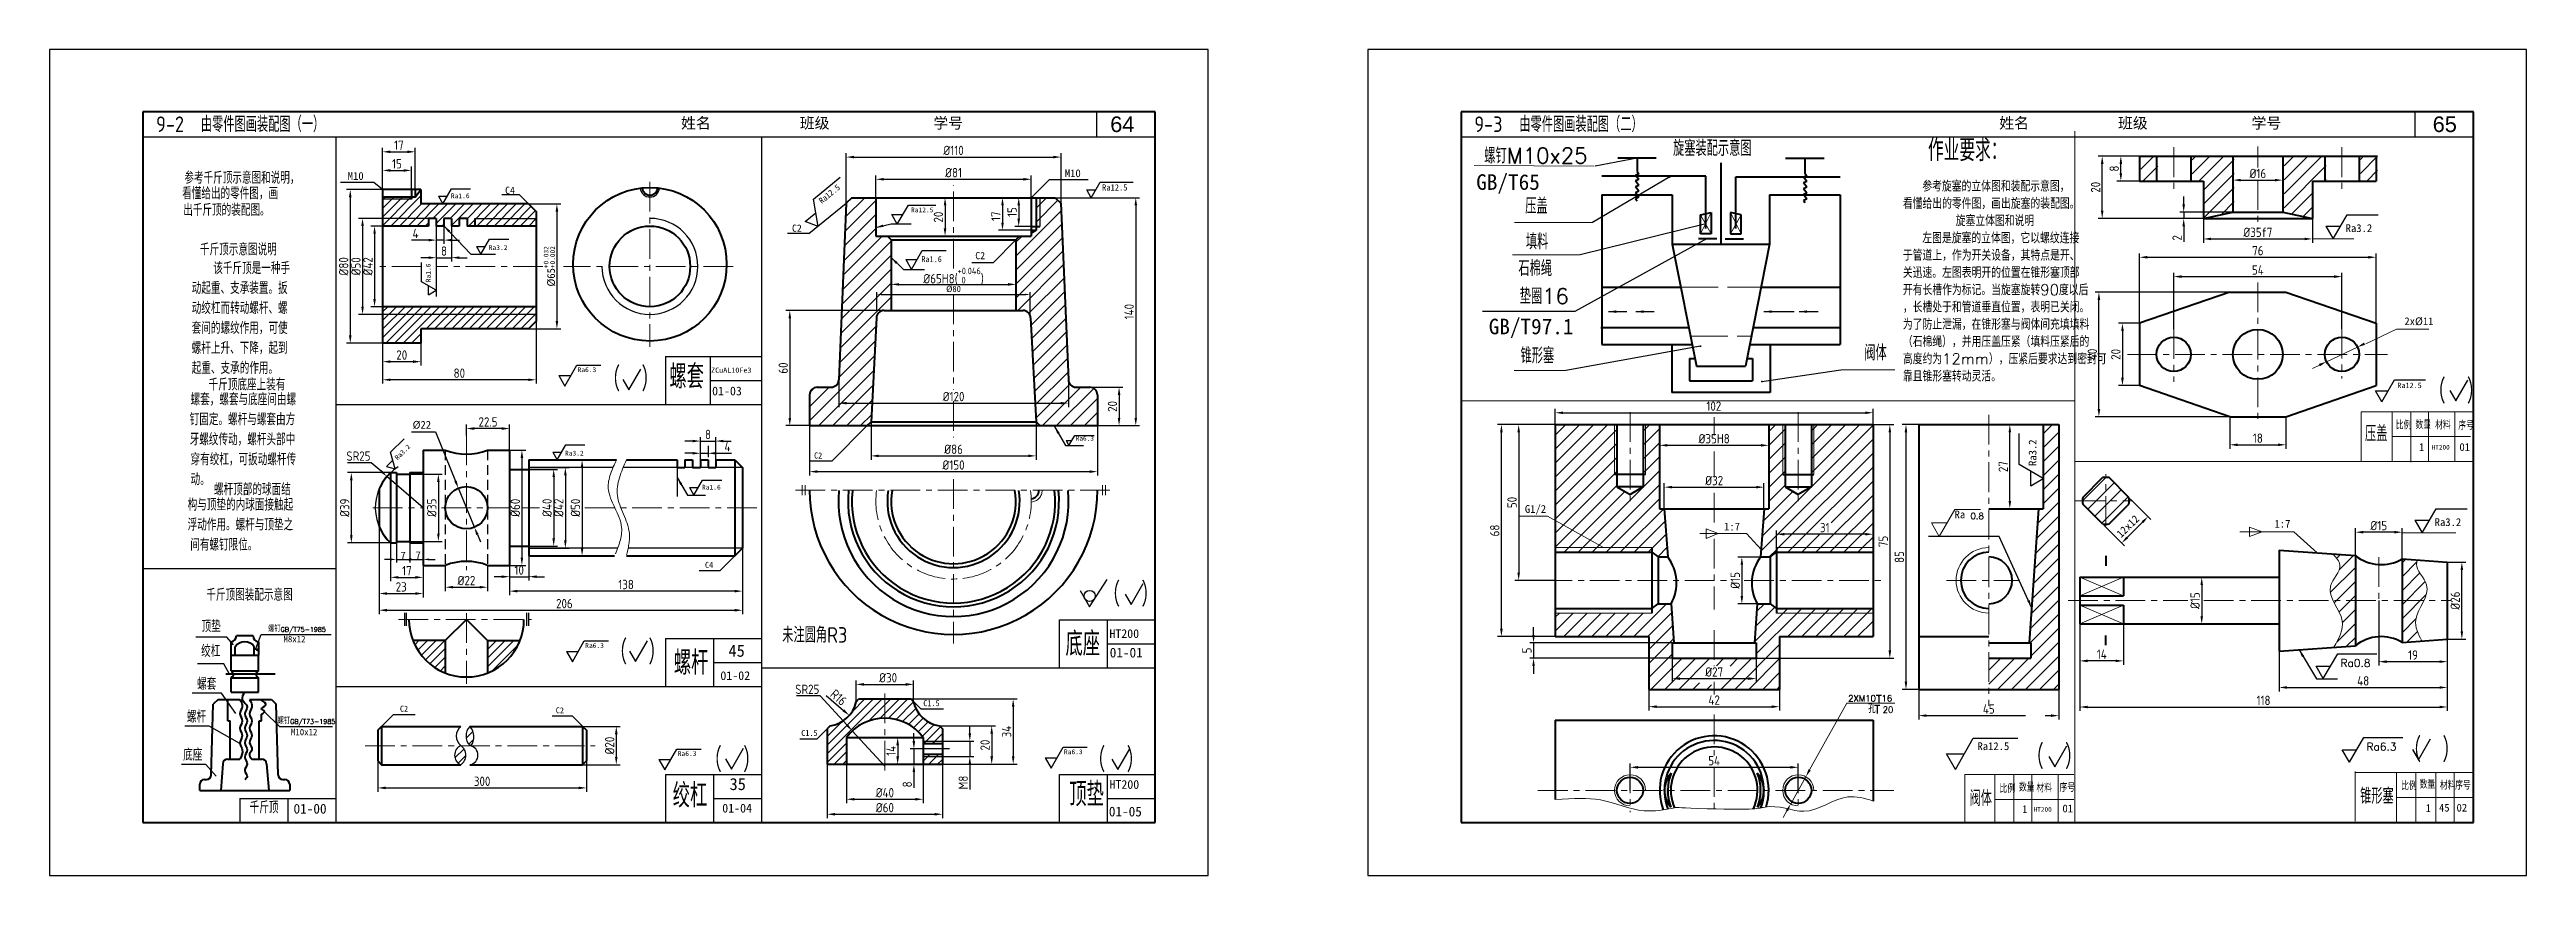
# Model space of a CAD drawing. Header units: millimetres. Extents: x 645 to 2308, y 762 to 2069.
# Drawn here: x 1513 to 2308, y 1804 to 2069 of the extents above; entities that cross this region are included whole.
import ezdxf

# ---------------------------------------------------------------- set-up
doc = ezdxf.new("R2010")
doc.units = ezdxf.units.MM
for name, pattern in [('ACAD_ISO02W100', [15, 12, -3]), ('CENTER', [50.8, 31.75, -6.35, 6.35, -6.35]), ('HIDDEN', [9.525, 6.35, -3.175])]:
    doc.linetypes.add(name, pattern=pattern)
for name, color, linetype, lineweight in [('cu', 250, 'Continuous', 40), ('xi', 250, 'Continuous', 15), ('xu', 250, 'ACAD_ISO02W100', 15), ('点划线', 7, 'CENTER', 15), ('点化线', 7, 'CENTER', 15), ('粗', 7, 'Continuous', 40), ('粗实线', 7, 'Continuous', 40)]:
    doc.layers.add(name, color=color, linetype=linetype, lineweight=lineweight)
for name, color, linetype in [('尺寸标注', 250, 'Continuous'), ('文字', 7, 'Continuous'), ('细实线', 7, 'Continuous'), ('虚', 7, 'HIDDEN')]:
    doc.layers.add(name, color=color, linetype=linetype)
doc.styles.add('HZ', font='txt.shx', dxfattribs={"bigfont": 'gbcbig.shx'})
doc.styles.add('汉字', font='gbenor.shx', dxfattribs={"bigfont": 'gbcbig.shx'})
doc.dimstyles.new('111', dxfattribs={"dimtxt": 3, "dimasz": 2.5, "dimexe": 1.25, "dimexo": 0.625, "dimgap": 1, "dimtad": 1, "dimdsep": 46, "dimtxsty": '汉字', "dimcen": 2.5, "dimadec": 0, "dimazin": 0, "dimtfac": 1, "dimtmove": 0, "dimatfit": 3, "dimfxl": 0, "dimarcsym": 0})
doc.dimstyles.new('aa', dxfattribs={"dimtxt": 2.5, "dimasz": 2.5, "dimexe": 1.25, "dimexo": 0, "dimtad": 1, "dimdec": 0, "dimdsep": 46, "dimtxsty": 'Standard', "dimcen": 2.5, "dimadec": 0, "dimazin": 2, "dimtol": 1, "dimtp": 0.032, "dimtm": -0.002, "dimtfac": 1, "dimtdec": 0, "dimtmove": 0, "dimatfit": 3, "dimfxl": 0, "dimarcsym": 0})
doc.dimstyles.new('Annotative', dxfattribs={"dimscale": 0, "dimtxt": 2.5, "dimasz": 2.5, "dimexe": 1.25, "dimexo": 0, "dimtad": 1, "dimdsep": 46, "dimtxsty": 'Standard', "dimcen": 2.5, "dimadec": 0, "dimazin": 2, "dimtfac": 1, "dimtmove": 0, "dimatfit": 3, "dimfxl": 0, "dimarcsym": 0})
doc.dimstyles.new('ISO-25', dxfattribs={"dimtxt": 3, "dimasz": 2.5, "dimexe": 1.25, "dimexo": 0, "dimtad": 1, "dimdec": 0, "dimdsep": 46, "dimtxsty": '汉字', "dimcen": 2.5, "dimadec": 0, "dimazin": 0, "dimtfac": 1, "dimtdec": 0, "dimtmove": 0, "dimatfit": 3, "dimfxl": 0, "dimarcsym": 0})
doc.dimstyles.new('ISO-25$4', dxfattribs={"dimtxt": 3, "dimasz": 2.5, "dimexe": 1.25, "dimexo": 0, "dimtad": 1, "dimtoh": 1, "dimdec": 0, "dimlfac": 1.25, "dimdsep": 46, "dimtxsty": '汉字', "dimcen": 2.5, "dimadec": 0, "dimazin": 2, "dimtfac": 1, "dimtdec": 0, "dimtmove": 0, "dimatfit": 1, "dimfxl": 0, "dimarcsym": 0})
doc.dimstyles.new('副本 ISO-26', dxfattribs={"dimtxt": 2.5, "dimasz": 2.5, "dimexe": 1.25, "dimexo": 0, "dimgap": 1, "dimtad": 1, "dimtoh": 1, "dimlfac": 2, "dimdsep": 46, "dimtxsty": 'Standard', "dimcen": 2.5, "dimadec": 0, "dimazin": 0, "dimtfac": 1, "dimtmove": 0, "dimatfit": 3, "dimfxl": 0, "dimarcsym": 0})

msp = doc.modelspace()

# ---------------------------------------------------------------- texts
at = {"layer": 'xi', "style": 'HZ'}
for s, height, p in [('螺钉M10x25', 5, (1973.8668, 2032.9174)), ('作业要求：', 7, (2116.3109, 2033.6372)), ('压盖', 5, (1987.0098, 2016.7714)), ('看懂给出的零件图，画出旋塞的装配图。', 3.5, (2108.2633, 2018.3267)), ('  参考旋塞的立体图和装配示意图，', 3.5, (2108.2633, 2023.8683)), ('     旋塞立体图和说明', 3.5, (2108.2633, 2012.785)), ('填料', 5, (1987.2203, 2005.3302)), ('于管道上，作为开关设备，其特点是开、', 3.5, (2108.2633, 2001.7017)), ('  左图是旋塞的立体图，它以螺纹连接', 3.5, (2108.2633, 2007.2433)), ('石棉绳', 5, (1984.8188, 1996.7447)), ('关迅速。左图表明开的位置在锥形塞顶部', 3.5, (2108.2633, 1996.16)), ('垫圈16', 5, (1985.259, 1987.8082)), ('开有长槽作为标记。当旋塞旋转90度以后', 3.5, (2108.2633, 1990.6183)), ('，长槽处于和管道垂直位置，表明已关闭。', 3.5, (2108.2633, 1985.0767)), ('为了防止泄漏，在锥形塞与阀体间充填填料', 3.5, (2108.2633, 1979.535)), ('锥形塞', 5, (1985.5211, 1968.7603)), (' 阀体', 5, (2091.4233, 1969.6692)), ('高度约为12mm），压紧后要求达到密封可', 3.5, (2108.2633, 1968.4517)), ('（石棉绳），并用压盖压紧（填料压紧后的', 3.5, (2108.2633, 1973.9933)), ('靠且锥形塞转动灵活。              ', 3.5, (2108.2633, 1962.91)), ('压盖', 5, (2256.6055, 1943.7441)), ('比例', 2.5, (2266.5116, 1947.6082)), ('数量', 2.5, (2272.8326, 1947.7024)), ('材料', 2.5, (2279.1536, 1947.6082)), (' 序号', 2.5, (2284.3425, 1947.5139)), ('阀体', 5, (2129.6633, 1826.6865)), ('比例', 2.5, (2139.2912, 1830.9776)), ('数量', 2.5, (2145.5124, 1831.4215)), ('材料', 2.5, (2151.141, 1831.1256)), (' 序号', 2.5, (2156.3253, 1831.2735)), ('锥形塞', 5, (2255.0497, 1827.4478)), ('比例', 2.5, (2268.2326, 1831.8868)), ('数量', 2.5, (2274.1574, 1832.3307)), ('材料', 2.5, (2280.6748, 1832.0348)), (' 序号', 2.5, (2283.341, 1832.0348))]:
    msp.add_text(s, height=height, dxfattribs=at).set_placement(p)
at = {"layer": 'xi'}
for s, height, p in [('GB/T65', 5, (1971.2935, 2024.4333)), ('GB/T97.1', 5, (1975.2897, 1978.083)), ('2x%%C11', 2.5, (2269.2707, 1981.0219)), ('1', 2.5, (2273.9647, 1940.634)), ('HT200', 1.47857, (2278.0215, 1941.1052)), ('01', 2.5, (2286.9371, 1940.6411)), ('G1/2', 2.5, (1986.9004, 1920.7889)), ('1:7', 2.5, (2050.8713, 1915.1303)), ('Ra', 2.5, (2124.8577, 1919.0378)), ('1:7', 2.5, (2227.5632, 1916.0408)), ('1', 2.5, (2146.5492, 1824.467)), ('HT200', 1.47857, (2150.2523, 1824.9109)), ('01', 2.5, (2159.4879, 1824.6865)), ('1', 2.5, (2276.083, 1824.7843)), ('45', 2.5, (2280.3786, 1824.9323)), ('02', 2.5, (2286.0072, 1824.9323))]:
    msp.add_text(s, height=height, dxfattribs=at).set_placement(p)
msp.add_text('12x12', height=2.5, rotation=44.208452, dxfattribs=at).set_placement((2178.2902, 1912.622))
at = {"layer": '尺寸标注', "color": 7, "char_height": 5, "width": 10, "attachment_point": 5}
for s, insert in [('{\\fArial|b0|i0|c0|p34;64}', (1857.6587, 2045.4441)), ('{\\fArial|b0|i0|c0|p34;65}', (2282.2338, 2045.4441))]:
    msp.add_mtext(s, dxfattribs=dict(at, insert=insert))
at = {"layer": '文字', "color": 7, "char_height": 5, "width": 313.5, "attachment_point": 4, "style": '汉字'}
for s, insert in [(' 9-2  由零件图画装配图（一）', (1544.7518, 2045.4441)), (' 9-3  由零件图画装配图（二）', (1967.956, 2045.4441))]:
    msp.add_mtext(s, dxfattribs=dict(at, insert=insert))
at = {"layer": '文字', "color": 7, "char_height": 3.5, "width": 313.5, "attachment_point": 4}
for insert in [(1711.2266, 2045.6716), (2134.4307, 2045.6716)]:
    msp.add_mtext('{\\fSimSun|b0|i0|c134|p2;  姓名            班级              学号}', dxfattribs=dict(at, insert=insert))
at = {"layer": '点划线', "insert": (2034.4762, 2040.3049), "char_height": 5, "width": 38.422362, "attachment_point": 1, "style": 'HZ'}
msp.add_mtext('旋塞装配示意图', dxfattribs=at)
at = {"layer": '点划线', "insert": (1748.4638, 1884.1227), "char_height": 5, "attachment_point": 1, "style": '汉字'}
msp.add_mtext_dynamic_manual_height_columns('未注圆角R3', width=36.653051, gutter_width=12.5, heights=[0], dxfattribs=at)
at = {"layer": '细实线', "style": 'HZ'}
for s, height, p in [('参考千斤顶示意图和说明，', 3.85, (1556.5387, 2026.3797)), ('看懂给出的零件图，画', 3.85, (1555.8372, 2021.4017)), ('出千斤顶的装配图。', 3.85, (1556.188, 2016.0787)), ('千斤顶示意图说明', 3.85, (1561.556, 2003.3963)), ('该千斤顶是一种手', 3.85, (1565.8288, 1997.3843)), ('动起重、支承装置。扳', 3.85, (1558.8982, 1991.008)), ('动绞杠而转动螺杆、螺', 3.85, (1558.8982, 1984.5913)), ('套间的螺纹作用，可使', 3.85, (1558.8982, 1978.1746)), ('螺杆上升、下降，起到', 3.85, (1558.8982, 1971.758)), ('起重、支承的作用。', 3.85, (1558.8982, 1965.3413)), ('千斤顶底座上装有', 3.85, (1564.3259, 1960.0372)), ('螺套', 7.7, (1712.2622, 1960.6674)), ('螺套，螺套与底座间由螺', 3.85, (1558.5282, 1955.2945)), ('钉固定。螺杆与螺套由方', 3.85, (1558.2499, 1948.8779)), ('牙螺纹传动，螺杆头部中', 3.85, (1558.2499, 1942.4612)), ('穿有绞杠，可扳动螺杆传', 3.85, (1558.5282, 1936.0445)), ('动。', 3.85, (1558.5282, 1929.6279)), ('构与顶垫的内球面接触起', 3.85, (1557.5886, 1921.498)), ('螺杆顶部的球面结', 3.85, (1566.0508, 1926.4177)), ('浮动作用。螺杆与顶垫之', 3.85, (1557.5886, 1915.0813)), ('间有螺钉限位。', 3.85, (1558.4236, 1908.6647)), ('千斤顶图装配示意图', 3.85, (1563.5915, 1892.5795)), ('顶垫', 3.85, (1562.0522, 1882.4983)), ('绞杠', 3.85, (1561.9194, 1874.5443)), ('螺杆', 7.7, (1713.6879, 1868.8642)), ('底座', 7.7, (1839.417, 1874.8945)), ('螺套', 3.85, (1560.6307, 1863.984)), ('螺杆', 3.85, (1557.3716, 1853.4732)), ('底座', 3.85, (1556.1518, 1841.2489)), ('绞杠', 7.7, (1713.3173, 1826.2568)), ('顶垫', 7.7, (1840.6458, 1826.6429)), ('千斤顶', 3.85, (1577.4995, 1824.3667))]:
    msp.add_text(s, height=height, dxfattribs=at).set_placement(p)
at = {"layer": '细实线'}
for s, height, p in [('M10', 2.5, (1608.9954, 2027.6348)), ('M10', 2.5, (1839.2164, 2028.5094)), ('C4', 2.31, (1659.5146, 2023.1438)), ('C2', 2.31, (1751.6129, 2010.979)), ('C2', 2.31, (1810.4578, 2002.1714)), ('Ra6.3', 1.54, (1682.7573, 1965.943)), ('ZCuAL10Fe3', 1.6573, (1725.641, 1965.7553)), ('01-03', 2.80665, (1725.9662, 1958.4922)), ('C4', 1.925, (1723.6839, 1903.1345)), ('M8x12', 2.079, (1588.3692, 1879.2571)), ('Ra6.3', 1.54, (1685.2146, 1877.4663)), ('45', 3.85, (1731.2358, 1874.6191)), ('HT200', 2.80665, (1853.5059, 1880.6408)), ('01-01', 3.1185, (1853.615, 1874.3855)), ('01-02', 2.80665, (1728.627, 1867.1467)), ('C2', 1.925, (1625.7527, 1856.9803)), ('C2', 1.925, (1675.7833, 1856.4473)), ('C1.5', 1.925, (1793.7712, 1858.7498)), ('M10x12', 2.079, (1590.7661, 1849.4137)), ('C1.5 ', 1.925, (1754.5924, 1849.1927)), ('Ra6.3', 1.54, (1838.9149, 1843.3456)), ('Ra6.3', 1.54, (1714.9337, 1842.794)), ('35', 3.85, (1731.5665, 1831.8378)), ('HT200', 2.80665, (1853.5395, 1832.2342)), ('01-00', 3.1185, (1591.5861, 1824.2884)), ('01-04', 2.80665, (1729.22, 1824.6318)), ('01-05', 3.1185, (1853.336, 1823.3857))]:
    msp.add_text(s, height=height, dxfattribs=at).set_placement(p)
msp.add_text('Ra6.3', height=1.5, rotation=359.6540177, dxfattribs=at).set_placement((1842.6913, 1943.9837))
at = {"layer": '细实线', "attachment_point": 1}
for s, insert, char_height, width in [('Ra12.5', (1851.1632, 2026.2187), 2, 7.783716), ('C2', (1758.7012, 1940.1505), 1.925, 5.900501)]:
    msp.add_mtext(s, dxfattribs=dict(at, insert=insert, char_height=char_height, width=width))
at = {"layer": '细实线', "attachment_point": 5}
for s, insert, char_height in [('%%c80', (1803.4769, 1992.6161), 2), ('7', (1626.761, 1907.0944), 2.5), ('7', (1631.5969, 1907.1499), 2.5)]:
    msp.add_mtext(s, dxfattribs=dict(at, insert=insert, char_height=char_height))
at = {"layer": '细实线', "attachment_point": 1, "style": 'HZ'}
for s, insert, char_height, width in [('（ ）', (1690.8876, 1967.5749), 7.7, 45.025481), ('（ ）', (2276.9294, 1963.6585), 7.7, 45.025481), ('0.8', (2129.9556, 1920.7904), 2, 5.885661), ('（ ）', (1851.3949, 1898.4678), 7.7, 45.025481), ('{\\H1.333x;螺钉}GB/T75-1985', (1583.4365, 1884.5948), 1.5, 21.778677), ('（ ）', (1693.122, 1879.9486), 7.7, 45.025481), ('2XM10 16', (2090.6889, 1862.2403), 2, 22.534409), ('{\\H1.333x;螺钉}GB/T73-1985', (1586.4756, 1855.0391), 1.5, 21.778677), ('孔 {\\H0.8x;20}', (2097.0429, 1859.1117), 2.5, 10.715663), ('（ ）', (1723.5263, 1845.3914), 7.7, 45.025481), ('（ ）', (1846.6611, 1845.3914), 7.7, 45.025481), ('（ ）', (2147.9249, 1846.3728), 7.7, 45.025481), ('（ ）', (2269.0815, 1848.6131), 7.7, 45.025481)]:
    msp.add_mtext(s, dxfattribs=dict(at, insert=insert, char_height=char_height, width=width))

# ---------------------------------------------------------------- blocks, each defined once
blk = doc.blocks.new('*D19')
at = {"layer": 'Defpoints', "color": 0, "transparency": 16777216}
for p in [(1620.17, 2012.82), (1617.6, 1986.94), (1620.17, 1986.94)]:
    blk.add_point(p, dxfattribs=at)
at = {"layer": '细实线', "color": 0, "lineweight": -2, "transparency": 16777216}
for p, q in [((1620.17, 2012.82), (1616.35, 2012.82)), ((1617.6, 2010.32), (1617.6, 1989.44)), ((1620.17, 1986.94), (1616.35, 1986.94))]:
    blk.add_line(p, q, dxfattribs=at)
at = {"layer": '细实线', "color": 0, "transparency": 16777216}
for points in [[(1617.19, 2010.32), (1618.02, 2010.32), (1617.6, 2012.82)], [(1617.19, 1989.44), (1618.02, 1989.44), (1617.6, 1986.94)]]:
    blk.add_solid(points, dxfattribs=at)
at = {"layer": '细实线', "color": 0, "transparency": 16777216, "insert": (1615.48, 1999.88), "char_height": 3, "attachment_point": 5, "rotation": 90, "style": '汉字'}
blk.add_mtext('%%c42', dxfattribs=at)
blk = doc.blocks.new('*D20')
at = {"layer": 'Defpoints', "color": 0, "transparency": 16777216}
for p in [(1620.17, 2015.28), (1613.74, 1984.48), (1620.17, 1984.48)]:
    blk.add_point(p, dxfattribs=at)
at = {"layer": '细实线', "color": 0, "lineweight": -2, "transparency": 16777216}
for p, q in [((1620.17, 2015.28), (1612.49, 2015.28)), ((1613.74, 2012.78), (1613.74, 1986.98)), ((1620.17, 1984.48), (1612.49, 1984.48))]:
    blk.add_line(p, q, dxfattribs=at)
at = {"layer": '细实线', "color": 0, "transparency": 16777216}
for points in [[(1613.32, 2012.78), (1614.16, 2012.78), (1613.74, 2015.28)], [(1613.32, 1986.98), (1614.16, 1986.98), (1613.74, 1984.48)]]:
    blk.add_solid(points, dxfattribs=at)
at = {"layer": '细实线', "color": 0, "transparency": 16777216, "insert": (1611.62, 1999.88), "char_height": 3, "attachment_point": 5, "rotation": 90, "style": '汉字'}
blk.add_mtext('%%c50', dxfattribs=at)
blk = doc.blocks.new('*D21')
at = {"layer": 'Defpoints', "color": 0, "transparency": 16777216}
for p in [(1620.17, 2024.52), (1609.8, 1975.24), (1620.17, 1975.24)]:
    blk.add_point(p, dxfattribs=at)
at = {"layer": '细实线', "color": 0, "lineweight": -2, "transparency": 16777216}
for p, q in [((1620.17, 2024.52), (1608.55, 2024.52)), ((1609.8, 2022.02), (1609.8, 1977.74)), ((1620.17, 1975.24), (1608.55, 1975.24))]:
    blk.add_line(p, q, dxfattribs=at)
at = {"layer": '细实线', "color": 0, "transparency": 16777216}
for points in [[(1609.38, 2022.02), (1610.21, 2022.02), (1609.8, 2024.52)], [(1609.38, 1977.74), (1610.21, 1977.74), (1609.8, 1975.24)]]:
    blk.add_solid(points, dxfattribs=at)
at = {"layer": '细实线', "color": 0, "transparency": 16777216, "insert": (1607.67, 1999.88), "char_height": 3, "attachment_point": 5, "rotation": 90, "style": '汉字'}
blk.add_mtext('%%c80', dxfattribs=at)
blk = doc.blocks.new('*D22')
at = {"layer": 'Defpoints', "color": 0, "transparency": 16777216}
for p in [(1776.99, 1950.01), (1829.96, 1950.01), (1829.96, 1939.07)]:
    blk.add_point(p, dxfattribs=at)
at = {"layer": '细实线', "color": 0, "lineweight": -2, "transparency": 16777216}
for p, q in [((1776.99, 1950.01), (1776.99, 1937.82)), ((1829.96, 1950.01), (1829.96, 1937.82)), ((1779.49, 1939.07), (1827.46, 1939.07))]:
    blk.add_line(p, q, dxfattribs=at)
at = {"layer": '细实线', "color": 0, "transparency": 16777216}
for points in [[(1779.49, 1939.49), (1779.49, 1938.65), (1776.99, 1939.07)], [(1827.46, 1939.49), (1827.46, 1938.65), (1829.96, 1939.07)]]:
    blk.add_solid(points, dxfattribs=at)
at = {"layer": '细实线', "color": 0, "transparency": 16777216, "insert": (1803.48, 1941.2), "char_height": 3, "attachment_point": 5, "style": '汉字'}
blk.add_mtext('%%c86', dxfattribs=at)
blk = doc.blocks.new('*D23')
at = {"layer": 'Defpoints', "color": 0, "transparency": 16777216}
for p in [(1757.28, 1948.77), (1849.68, 1948.77), (1849.68, 1934.01)]:
    blk.add_point(p, dxfattribs=at)
at = {"layer": '细实线', "color": 0, "lineweight": -2, "transparency": 16777216}
for p, q in [((1757.28, 1948.77), (1757.28, 1932.76)), ((1849.68, 1948.77), (1849.68, 1932.76)), ((1759.78, 1934.01), (1847.18, 1934.01))]:
    blk.add_line(p, q, dxfattribs=at)
at = {"layer": '细实线', "color": 0, "transparency": 16777216}
for points in [[(1759.78, 1934.43), (1759.78, 1933.6), (1757.28, 1934.01)], [(1847.18, 1934.43), (1847.18, 1933.6), (1849.68, 1934.01)]]:
    blk.add_solid(points, dxfattribs=at)
at = {"layer": '细实线', "color": 0, "transparency": 16777216, "insert": (1803.48, 1936.14), "char_height": 3, "attachment_point": 5, "style": '汉字'}
blk.add_mtext('%%c150', dxfattribs=at)
blk = doc.blocks.new('*D24')
at = {"layer": 'Defpoints', "color": 0, "transparency": 16777216}
for p in [(1766.62, 1963.46), (1840.34, 1963.46), (1840.34, 1955.98)]:
    blk.add_point(p, dxfattribs=at)
at = {"layer": '细实线', "color": 0, "lineweight": -2, "transparency": 16777216}
for p, q in [((1766.62, 1963.46), (1766.62, 1954.73)), ((1840.34, 1963.46), (1840.34, 1954.73)), ((1769.12, 1955.98), (1837.84, 1955.98))]:
    blk.add_line(p, q, dxfattribs=at)
at = {"layer": '细实线', "color": 0, "transparency": 16777216}
for points in [[(1769.12, 1956.4), (1769.12, 1955.56), (1766.62, 1955.98)], [(1837.84, 1956.4), (1837.84, 1955.56), (1840.34, 1955.98)]]:
    blk.add_solid(points, dxfattribs=at)
at = {"layer": '细实线', "color": 0, "transparency": 16777216, "insert": (1803.48, 1958.1), "char_height": 3, "attachment_point": 5, "style": '汉字'}
blk.add_mtext('%%c120', dxfattribs=at)
blk = doc.blocks.new('*D25')
at = {"layer": 'Defpoints', "color": 0, "transparency": 16777216}
for p in [(1628.92, 1933.2), (1628.92, 1911.64), (1638.09, 1911.64)]:
    blk.add_point(p, dxfattribs=at)
at = {"layer": '细实线', "color": 0, "lineweight": -2, "transparency": 16777216}
for p, q in [((1628.92, 1933.2), (1639.34, 1933.2)), ((1638.09, 1930.7), (1638.09, 1914.14)), ((1628.92, 1911.64), (1639.34, 1911.64))]:
    blk.add_line(p, q, dxfattribs=at)
at = {"layer": '细实线', "color": 0, "transparency": 16777216}
for points in [[(1637.67, 1930.7), (1638.5, 1930.7), (1638.09, 1933.2)], [(1637.67, 1914.14), (1638.5, 1914.14), (1638.09, 1911.64)]]:
    blk.add_solid(points, dxfattribs=at)
at = {"layer": '细实线', "color": 0, "transparency": 16777216, "insert": (1635.96, 1922.42), "char_height": 3, "attachment_point": 5, "rotation": 90, "style": '汉字'}
blk.add_mtext('%%c35', dxfattribs=at)
blk = doc.blocks.new('*D26')
at = {"layer": 'Defpoints', "color": 0, "transparency": 16777216}
for p in [(1660.95, 1934.74), (1660.95, 1910.1), (1675.11, 1910.1)]:
    blk.add_point(p, dxfattribs=at)
at = {"layer": '细实线', "color": 0, "lineweight": -2, "transparency": 16777216}
for p, q in [((1660.95, 1934.74), (1676.36, 1934.74)), ((1675.11, 1932.24), (1675.11, 1912.6)), ((1660.95, 1910.1), (1676.36, 1910.1))]:
    blk.add_line(p, q, dxfattribs=at)
at = {"layer": '细实线', "color": 0, "transparency": 16777216}
for points in [[(1674.7, 1932.24), (1675.53, 1932.24), (1675.11, 1934.74)], [(1674.7, 1912.6), (1675.53, 1912.6), (1675.11, 1910.1)]]:
    blk.add_solid(points, dxfattribs=at)
at = {"layer": '细实线', "color": 0, "transparency": 16777216, "insert": (1672.99, 1922.42), "char_height": 3, "attachment_point": 5, "rotation": 90, "style": '汉字'}
blk.add_mtext('%%c40', dxfattribs=at)
blk = doc.blocks.new('*D27')
at = {"layer": 'Defpoints', "color": 0, "transparency": 16777216}
for p in [(1622.76, 1933.71), (1610.14, 1911.12), (1622.76, 1911.12)]:
    blk.add_point(p, dxfattribs=at)
at = {"layer": '细实线', "color": 0, "lineweight": -2, "transparency": 16777216}
for p, q in [((1622.76, 1933.71), (1608.89, 1933.71)), ((1610.14, 1931.21), (1610.14, 1913.62)), ((1622.76, 1911.12), (1608.89, 1911.12))]:
    blk.add_line(p, q, dxfattribs=at)
at = {"layer": '细实线', "color": 0, "transparency": 16777216}
for points in [[(1609.72, 1931.21), (1610.56, 1931.21), (1610.14, 1933.71)], [(1609.72, 1913.62), (1610.56, 1913.62), (1610.14, 1911.12)]]:
    blk.add_solid(points, dxfattribs=at)
at = {"layer": '细实线', "color": 0, "transparency": 16777216, "insert": (1608.02, 1922.42), "char_height": 3, "attachment_point": 5, "rotation": 90, "style": '汉字'}
blk.add_mtext('%%c39', dxfattribs=at)
blk = doc.blocks.new('*D28')
at = {"layer": 'Defpoints', "color": 0, "transparency": 16777216}
for p in [(1621.58, 1932.49), (1633.23, 1922.42)]:
    blk.add_point(p, dxfattribs=at)
at = {"layer": '细实线', "color": 0, "lineweight": -2, "transparency": 16777216}
for p, q in [((1616.52, 1936.88), (1608.94, 1936.88)), ((1619.69, 1934.13), (1616.52, 1936.88)), ((1633.23, 1922.42), (1621.58, 1932.49))]:
    blk.add_line(p, q, dxfattribs=at)
at = {"layer": '细实线', "color": 0, "transparency": 16777216}
blk.add_solid([(1619.97, 1934.44), (1619.42, 1933.81), (1621.58, 1932.49)], dxfattribs=at)
at = {"layer": '细实线', "color": 0, "transparency": 16777216, "insert": (1612.42, 1939), "char_height": 3, "attachment_point": 5, "style": '汉字'}
blk.add_mtext('SR25', dxfattribs=at)
blk = doc.blocks.new('*D29')
at = {"layer": 'Defpoints', "color": 0, "transparency": 16777216}
for p in [(1640.31, 1903.94), (1653.87, 1903.94), (1653.87, 1896.93)]:
    blk.add_point(p, dxfattribs=at)
at = {"layer": '细实线', "color": 0, "lineweight": -2, "transparency": 16777216}
for p, q in [((1640.31, 1903.94), (1640.31, 1895.68)), ((1653.87, 1903.94), (1653.87, 1895.68)), ((1642.81, 1896.93), (1651.37, 1896.93))]:
    blk.add_line(p, q, dxfattribs=at)
at = {"layer": '细实线', "color": 0, "transparency": 16777216}
for points in [[(1642.81, 1897.35), (1642.81, 1896.52), (1640.31, 1896.93)], [(1651.37, 1897.35), (1651.37, 1896.52), (1653.87, 1896.93)]]:
    blk.add_solid(points, dxfattribs=at)
at = {"layer": '细实线', "color": 0, "transparency": 16777216, "insert": (1647.09, 1899.06), "char_height": 3, "attachment_point": 5, "style": '汉字'}
blk.add_mtext('%%c22', dxfattribs=at)
blk = doc.blocks.new('*D30')
at = {"layer": 'Defpoints', "color": 0, "transparency": 16777216}
for p in [(1660.95, 1940.9), (1660.95, 1903.94), (1664.9, 1903.94)]:
    blk.add_point(p, dxfattribs=at)
at = {"layer": '细实线', "color": 0, "lineweight": -2, "transparency": 16777216}
for p, q in [((1660.95, 1940.9), (1666.15, 1940.9)), ((1664.9, 1938.4), (1664.9, 1906.44)), ((1660.95, 1903.94), (1666.15, 1903.94))]:
    blk.add_line(p, q, dxfattribs=at)
at = {"layer": '细实线', "color": 0, "transparency": 16777216}
for points in [[(1664.49, 1938.4), (1665.32, 1938.4), (1664.9, 1940.9)], [(1664.49, 1906.44), (1665.32, 1906.44), (1664.9, 1903.94)]]:
    blk.add_solid(points, dxfattribs=at)
at = {"layer": '细实线', "color": 0, "transparency": 16777216, "insert": (1662.78, 1922.42), "char_height": 3, "attachment_point": 5, "rotation": 90, "style": '汉字'}
blk.add_mtext('%%c60', dxfattribs=at)
blk = doc.blocks.new('*D15')
at = {"layer": 'Defpoints', "color": 0, "transparency": 16777216}
for p in [(1735.74, 1935.35), (1619.06, 1916), (1735.74, 1889.54)]:
    blk.add_point(p, dxfattribs=at)
at = {"layer": '细实线', "color": 0, "lineweight": -2, "transparency": 16777216}
for p, q in [((1735.74, 1935.35), (1735.74, 1888.29)), ((1619.06, 1916), (1619.06, 1888.29)), ((1621.56, 1889.54), (1733.24, 1889.54))]:
    blk.add_line(p, q, dxfattribs=at)
at = {"layer": '细实线', "color": 0, "transparency": 16777216}
for points in [[(1621.56, 1889.96), (1621.56, 1889.13), (1619.06, 1889.54)], [(1733.24, 1889.96), (1733.24, 1889.13), (1735.74, 1889.54)]]:
    blk.add_solid(points, dxfattribs=at)
at = {"layer": '细实线', "color": 0, "transparency": 16777216, "insert": (1678.54, 1891.67), "char_height": 3, "attachment_point": 5, "style": '汉字'}
blk.add_mtext('206', dxfattribs=at)
blk = doc.blocks.new('*D31')
at = {"layer": 'Defpoints', "color": 0, "transparency": 16777216}
for p in [(1667.11, 1935.35), (1667.11, 1909.48), (1678.85, 1909.48)]:
    blk.add_point(p, dxfattribs=at)
at = {"layer": '细实线', "color": 0, "lineweight": -2, "transparency": 16777216}
for p, q in [((1667.11, 1935.35), (1680.1, 1935.35)), ((1678.85, 1932.85), (1678.85, 1911.98)), ((1667.11, 1909.48), (1680.1, 1909.48))]:
    blk.add_line(p, q, dxfattribs=at)
at = {"layer": '细实线', "color": 0, "transparency": 16777216}
for points in [[(1678.44, 1932.85), (1679.27, 1932.85), (1678.85, 1935.35)], [(1678.44, 1911.98), (1679.27, 1911.98), (1678.85, 1909.48)]]:
    blk.add_solid(points, dxfattribs=at)
at = {"layer": '细实线', "color": 0, "transparency": 16777216, "insert": (1676.73, 1922.42), "char_height": 3, "attachment_point": 5, "rotation": 90, "style": '汉字'}
blk.add_mtext('%%c42', dxfattribs=at)
blk = doc.blocks.new('*D32')
at = {"layer": 'Defpoints', "color": 0, "transparency": 16777216}
for p in [(1667.11, 1937.82), (1667.11, 1907.02), (1684.22, 1907.02)]:
    blk.add_point(p, dxfattribs=at)
at = {"layer": '细实线', "color": 0, "lineweight": -2, "transparency": 16777216}
for p, q in [((1667.11, 1937.82), (1685.47, 1937.82)), ((1684.22, 1935.32), (1684.22, 1909.52)), ((1667.11, 1907.02), (1685.47, 1907.02))]:
    blk.add_line(p, q, dxfattribs=at)
at = {"layer": '细实线', "color": 0, "transparency": 16777216}
for points in [[(1683.81, 1935.32), (1684.64, 1935.32), (1684.22, 1937.82)], [(1683.81, 1909.52), (1684.64, 1909.52), (1684.22, 1907.02)]]:
    blk.add_solid(points, dxfattribs=at)
at = {"layer": '细实线', "color": 0, "transparency": 16777216, "insert": (1682.1, 1922.42), "char_height": 3, "attachment_point": 5, "rotation": 90, "style": '汉字'}
blk.add_mtext('%%c50', dxfattribs=at)
blk = doc.blocks.new('*D33')
at = {"layer": 'Defpoints', "color": 0, "transparency": 16777216}
for p in [(1660.95, 1909.48), (1735.74, 1909.48), (1660.95, 1895.67)]:
    blk.add_point(p, dxfattribs=at)
at = {"layer": '细实线', "color": 0, "lineweight": -2, "transparency": 16777216}
for p, q in [((1660.95, 1909.48), (1660.95, 1894.42)), ((1735.74, 1909.48), (1735.74, 1894.42)), ((1733.24, 1895.67), (1663.45, 1895.67))]:
    blk.add_line(p, q, dxfattribs=at)
at = {"layer": '细实线', "color": 0, "transparency": 16777216}
for points in [[(1663.45, 1896.08), (1663.45, 1895.25), (1660.95, 1895.67)], [(1733.24, 1896.08), (1733.24, 1895.25), (1735.74, 1895.67)]]:
    blk.add_solid(points, dxfattribs=at)
at = {"layer": '细实线', "color": 0, "transparency": 16777216, "insert": (1698.34, 1897.79), "char_height": 3, "attachment_point": 5, "style": '汉字'}
blk.add_mtext('138', dxfattribs=at)
blk = doc.blocks.new('*D34')
at = {"layer": 'Defpoints', "color": 0, "transparency": 16777216}
for p in [(1618.62, 1841.18), (1685.64, 1841.18), (1685.64, 1832.53)]:
    blk.add_point(p, dxfattribs=at)
at = {"layer": '细实线', "color": 0, "lineweight": -2, "transparency": 16777216}
for p, q in [((1618.62, 1841.18), (1618.62, 1831.28)), ((1685.64, 1841.18), (1685.64, 1831.28)), ((1621.12, 1832.53), (1683.14, 1832.53))]:
    blk.add_line(p, q, dxfattribs=at)
at = {"layer": '细实线', "color": 0, "transparency": 16777216}
for points in [[(1621.12, 1832.94), (1621.12, 1832.11), (1618.62, 1832.53)], [(1683.14, 1832.94), (1683.14, 1832.11), (1685.64, 1832.53)]]:
    blk.add_solid(points, dxfattribs=at)
at = {"layer": '细实线', "color": 0, "transparency": 16777216, "insert": (1652.13, 1834.65), "char_height": 3, "attachment_point": 5, "style": '汉字'}
blk.add_mtext('300', dxfattribs=at)
blk = doc.blocks.new('*D35')
at = {"layer": 'Defpoints', "color": 0, "transparency": 16777216}
for p in [(1769.1, 1840.12), (1793.74, 1840.12), (1793.74, 1828.89)]:
    blk.add_point(p, dxfattribs=at)
at = {"layer": '细实线', "color": 0, "lineweight": -2, "transparency": 16777216}
for p, q in [((1769.1, 1840.12), (1769.1, 1827.64)), ((1793.74, 1840.12), (1793.74, 1827.64)), ((1771.6, 1828.89), (1791.24, 1828.89))]:
    blk.add_line(p, q, dxfattribs=at)
at = {"layer": '细实线', "color": 0, "transparency": 16777216}
for points in [[(1771.6, 1829.3), (1771.6, 1828.47), (1769.1, 1828.89)], [(1791.24, 1829.3), (1791.24, 1828.47), (1793.74, 1828.89)]]:
    blk.add_solid(points, dxfattribs=at)
at = {"layer": '细实线', "color": 0, "transparency": 16777216, "insert": (1781.42, 1831.01), "char_height": 3, "attachment_point": 5, "style": '汉字'}
blk.add_mtext('%%c40', dxfattribs=at)
blk = doc.blocks.new('*D36')
at = {"layer": 'Defpoints', "color": 0, "transparency": 16777216}
for p in [(1799.9, 1847.51), (1799.9, 1842.58), (1808.7, 1842.58)]:
    blk.add_point(p, dxfattribs=at)
at = {"layer": '细实线', "color": 0, "lineweight": -2, "transparency": 16777216}
for p, q in [((1799.9, 1847.51), (1809.95, 1847.51)), ((1808.7, 1850.01), (1808.7, 1852.51)), ((1808.7, 1847.51), (1808.7, 1842.58)), ((1799.9, 1842.58), (1809.95, 1842.58)), ((1808.7, 1840.08), (1808.7, 1832))]:
    blk.add_line(p, q, dxfattribs=at)
at = {"layer": '细实线', "color": 0, "transparency": 16777216}
for points in [[(1808.29, 1850.01), (1809.12, 1850.01), (1808.7, 1847.51)], [(1808.29, 1840.08), (1809.12, 1840.08), (1808.7, 1842.58)]]:
    blk.add_solid(points, dxfattribs=at)
at = {"layer": '细实线', "color": 0, "transparency": 16777216, "insert": (1806.58, 1834.25), "char_height": 3, "attachment_point": 5, "rotation": 90, "style": '汉字'}
blk.add_mtext('M8', dxfattribs=at)
blk = doc.blocks.new('*D37')
at = {"layer": 'Defpoints', "color": 0, "transparency": 16777216}
for p in [(1770.98, 1850.82), (1781.42, 1839.5)]:
    blk.add_point(p, dxfattribs=at)
at = {"layer": '细实线', "color": 0, "lineweight": -2, "transparency": 16777216}
for p, q in [((1760.63, 1862.04), (1753.05, 1862.04)), ((1769.28, 1852.66), (1760.63, 1862.04)), ((1781.42, 1839.5), (1770.98, 1850.82))]:
    blk.add_line(p, q, dxfattribs=at)
at = {"layer": '细实线', "color": 0, "transparency": 16777216}
blk.add_solid([(1769.59, 1852.94), (1768.98, 1852.38), (1770.98, 1850.82)], dxfattribs=at)
at = {"layer": '细实线', "color": 0, "transparency": 16777216, "insert": (1756.52, 1864.17), "char_height": 3, "attachment_point": 5, "style": '汉字'}
blk.add_mtext('SR25', dxfattribs=at)
blk = doc.blocks.new('*D38')
at = {"layer": 'Defpoints', "color": 0, "transparency": 16777216}
for p in [(1790.66, 1865.74), (1772.18, 1860.14), (1790.66, 1860.14)]:
    blk.add_point(p, dxfattribs=at)
at = {"layer": '细实线', "color": 0, "lineweight": -2, "transparency": 16777216}
for p, q in [((1772.18, 1860.14), (1772.18, 1866.99)), ((1774.68, 1865.74), (1788.16, 1865.74)), ((1790.66, 1860.14), (1790.66, 1866.99))]:
    blk.add_line(p, q, dxfattribs=at)
at = {"layer": '细实线', "color": 0, "transparency": 16777216}
for points in [[(1774.68, 1866.16), (1774.68, 1865.33), (1772.18, 1865.74)], [(1788.16, 1866.16), (1788.16, 1865.33), (1790.66, 1865.74)]]:
    blk.add_solid(points, dxfattribs=at)
at = {"layer": '细实线', "color": 0, "transparency": 16777216, "insert": (1782.47, 1867.87), "char_height": 3, "attachment_point": 5, "style": '汉字'}
blk.add_mtext('%%c30', dxfattribs=at)
blk = doc.blocks.new('3.2')
at = {"layer": '细实线'}
for p, q in [((-2.34, 4.05), (0, 0)), ((-2.34, 4.05), (2.34, 4.05)), ((0, 0), (4.49, 7.77)), ((4.49, 7.77), (14.47, 7.77))]:
    blk.add_line(p, q, dxfattribs=at)
at = {"layer": '细实线', "insert": (4.04, 4.71), "char_height": 2.5, "width": 12.9585, "attachment_point": 1}
blk.add_mtext('Ra3.2', dxfattribs=at)
blk = doc.blocks.new('1.6')
at = {"layer": '细实线'}
for p, q in [((-2.3, 4.1), (0, 0)), ((-2.3, 4.1), (2.3, 4.1)), ((0, 0), (4.5, 7.8)), ((4.5, 7.8), (14.5, 7.8))]:
    blk.add_line(p, q, dxfattribs=at)
at = {"layer": '细实线', "insert": (4.2, 5.5), "char_height": 2.5, "width": 12.43, "attachment_point": 1}
blk.add_mtext('Ra1.6', dxfattribs=at)
blk = doc.blocks.new('粗糙度')
at = {"layer": '细实线'}
for p, q in [((0, 0), (5.77, 10)), ((5.77, 10), (20.11, 10)), ((-2.89, 5), (2.89, 5)), ((0, 0), (-2.89, 5))]:
    blk.add_line(p, q, dxfattribs=at)
blk = doc.blocks.new('12.5')
at = {"layer": '细实线'}
blk.add_blockref('粗糙度', (0, 0), dxfattribs=at)
at = {"layer": '细实线', "insert": (7.11, 8.72), "char_height": 2.5, "width": 15.7949, "attachment_point": 1}
blk.add_mtext('Ra12.5', dxfattribs=at)
blk = doc.blocks.new('*D39')
at = {"layer": 'Defpoints', "color": 0, "transparency": 16777216}
for p in [(1630.65, 2036.64), (1620.17, 2024.52), (1630.65, 2024.52)]:
    blk.add_point(p, dxfattribs=at)
at = {"layer": '细实线', "color": 0, "lineweight": -2, "transparency": 16777216}
for p, q in [((1620.17, 2024.52), (1620.17, 2037.89)), ((1622.67, 2036.64), (1628.15, 2036.64)), ((1630.65, 2024.52), (1630.65, 2037.89))]:
    blk.add_line(p, q, dxfattribs=at)
at = {"layer": '细实线', "color": 0, "transparency": 16777216}
for points in [[(1622.67, 2037.05), (1622.67, 2036.22), (1620.17, 2036.64)], [(1628.15, 2037.05), (1628.15, 2036.22), (1630.65, 2036.64)]]:
    blk.add_solid(points, dxfattribs=at)
at = {"layer": '细实线', "color": 0, "transparency": 16777216, "insert": (1625.41, 2038.76), "char_height": 3, "attachment_point": 5, "style": '汉字'}
blk.add_mtext('17', dxfattribs=at)
blk = doc.blocks.new('*D40')
at = {"layer": 'Defpoints', "color": 0, "transparency": 16777216}
for p in [(1629.41, 2030.66), (1620.17, 2024.52), (1629.41, 2024.52)]:
    blk.add_point(p, dxfattribs=at)
at = {"layer": '细实线', "color": 0, "lineweight": -2, "transparency": 16777216}
for p, q in [((1620.17, 2024.52), (1620.17, 2031.91)), ((1622.67, 2030.66), (1626.91, 2030.66)), ((1629.41, 2024.52), (1629.41, 2031.91))]:
    blk.add_line(p, q, dxfattribs=at)
at = {"layer": '细实线', "color": 0, "transparency": 16777216}
for points in [[(1622.67, 2031.08), (1622.67, 2030.24), (1620.17, 2030.66)], [(1626.91, 2031.08), (1626.91, 2030.24), (1629.41, 2030.66)]]:
    blk.add_solid(points, dxfattribs=at)
at = {"layer": '细实线', "color": 0, "transparency": 16777216, "insert": (1624.79, 2032.79), "char_height": 3, "attachment_point": 5, "style": '汉字'}
blk.add_mtext('15', dxfattribs=at)
blk = doc.blocks.new('*D41')
at = {"layer": 'Defpoints', "color": 0, "transparency": 16777216}
for p in [(1637.42, 2012.82), (1639.89, 2012.82), (1639.89, 2008.31)]:
    blk.add_point(p, dxfattribs=at)
at = {"layer": '细实线', "color": 0, "lineweight": -2, "transparency": 16777216}
for p, q in [((1637.42, 2012.82), (1637.42, 2007.06)), ((1639.89, 2012.82), (1639.89, 2007.06)), ((1634.92, 2008.31), (1629.51, 2008.31)), ((1639.89, 2008.31), (1637.42, 2008.31)), ((1642.39, 2008.31), (1644.89, 2008.31))]:
    blk.add_line(p, q, dxfattribs=at)
at = {"layer": '细实线', "color": 0, "transparency": 16777216}
for points in [[(1634.92, 2008.72), (1634.92, 2007.89), (1637.42, 2008.31)], [(1642.39, 2008.72), (1642.39, 2007.89), (1639.89, 2008.31)]]:
    blk.add_solid(points, dxfattribs=at)
at = {"layer": '细实线', "color": 0, "transparency": 16777216, "insert": (1630.76, 2010.43), "char_height": 3, "attachment_point": 5, "style": '汉字'}
blk.add_mtext('4', dxfattribs=at)
blk = doc.blocks.new('*D42')
at = {"layer": 'Defpoints', "color": 0, "transparency": 16777216}
for p in [(1637.42, 2012.82), (1642.35, 2012.82), (1642.35, 2002.66)]:
    blk.add_point(p, dxfattribs=at)
at = {"layer": '细实线', "color": 0, "lineweight": -2, "transparency": 16777216}
for p, q in [((1637.42, 2012.82), (1637.42, 2001.41)), ((1642.35, 2012.82), (1642.35, 2001.41)), ((1634.92, 2002.66), (1632.42, 2002.66)), ((1637.42, 2002.66), (1642.35, 2002.66)), ((1644.85, 2002.66), (1647.35, 2002.66))]:
    blk.add_line(p, q, dxfattribs=at)
at = {"layer": '细实线', "color": 0, "transparency": 16777216}
for points in [[(1634.92, 2003.08), (1634.92, 2002.25), (1637.42, 2002.66)], [(1644.85, 2003.08), (1644.85, 2002.25), (1642.35, 2002.66)]]:
    blk.add_solid(points, dxfattribs=at)
at = {"layer": '细实线', "color": 0, "transparency": 16777216, "insert": (1639.89, 2004.79), "char_height": 3, "attachment_point": 5, "style": '汉字'}
blk.add_mtext('8', dxfattribs=at)
blk = doc.blocks.new('*D43')
at = {"layer": 'Defpoints', "color": 0, "transparency": 16777216}
for p in [(1666.99, 2019.9), (1666.99, 1979.86), (1676.14, 1979.86)]:
    blk.add_point(p, dxfattribs=at)
at = {"layer": '细实线', "color": 0, "lineweight": -2, "transparency": 16777216}
for p, q in [((1666.99, 2019.9), (1677.39, 2019.9)), ((1676.14, 2017.4), (1676.14, 1982.36)), ((1666.99, 1979.86), (1677.39, 1979.86))]:
    blk.add_line(p, q, dxfattribs=at)
at = {"layer": '细实线', "color": 0, "transparency": 16777216}
for points in [[(1675.72, 2017.4), (1676.56, 2017.4), (1676.14, 2019.9)], [(1675.72, 1982.36), (1676.56, 1982.36), (1676.14, 1979.86)]]:
    blk.add_solid(points, dxfattribs=at)
at = {"layer": '细实线', "color": 0, "transparency": 16777216, "insert": (1673.76, 1999.88), "char_height": 2.5, "attachment_point": 5, "rotation": 90}
blk.add_mtext('\\A0;%%c65\\H0.6X;\\S+0.032^ +0.002', dxfattribs=at)
blk = doc.blocks.new('*D44')
at = {"layer": 'Defpoints', "color": 0, "transparency": 16777216}
for p in [(1847.21, 1961.09), (1847.21, 1948.77), (1856.62, 1948.77)]:
    blk.add_point(p, dxfattribs=at)
at = {"layer": '细实线', "color": 0, "lineweight": -2, "transparency": 16777216}
for p, q in [((1847.21, 1961.09), (1857.87, 1961.09)), ((1856.62, 1958.59), (1856.62, 1951.27)), ((1847.21, 1948.77), (1857.87, 1948.77))]:
    blk.add_line(p, q, dxfattribs=at)
at = {"layer": '细实线', "color": 0, "transparency": 16777216}
for points in [[(1856.2, 1958.59), (1857.04, 1958.59), (1856.62, 1961.09)], [(1856.2, 1951.27), (1857.04, 1951.27), (1856.62, 1948.77)]]:
    blk.add_solid(points, dxfattribs=at)
at = {"layer": '细实线', "color": 0, "transparency": 16777216, "insert": (1854.5, 1954.93), "char_height": 3, "attachment_point": 5, "rotation": 90, "style": '汉字'}
blk.add_mtext('20', dxfattribs=at)
blk = doc.blocks.new('*D45')
at = {"layer": 'Defpoints', "color": 0, "transparency": 16777216}
for p in [(1836.12, 2021.92), (1837.77, 1948.77), (1861.98, 1948.77)]:
    blk.add_point(p, dxfattribs=at)
at = {"layer": '细实线', "color": 0, "lineweight": -2, "transparency": 16777216}
for p, q in [((1836.12, 2021.92), (1863.23, 2021.92)), ((1861.98, 2019.42), (1861.98, 1951.27)), ((1837.77, 1948.77), (1863.23, 1948.77))]:
    blk.add_line(p, q, dxfattribs=at)
at = {"layer": '细实线', "color": 0, "transparency": 16777216}
for points in [[(1861.56, 2019.42), (1862.4, 2019.42), (1861.98, 2021.92)], [(1861.56, 1951.27), (1862.4, 1951.27), (1861.98, 1948.77)]]:
    blk.add_solid(points, dxfattribs=at)
at = {"layer": '细实线', "color": 0, "transparency": 16777216, "insert": (1859.85, 1985.35), "char_height": 3, "attachment_point": 5, "rotation": 90, "style": '汉字'}
blk.add_mtext('140', dxfattribs=at)
blk = doc.blocks.new('*D46')
at = {"layer": 'Defpoints', "color": 0, "transparency": 16777216}
for p in [(1781.18, 1985.73), (1750.91, 1948.77), (1781.18, 1948.77)]:
    blk.add_point(p, dxfattribs=at)
at = {"layer": '细实线', "color": 0, "lineweight": -2, "transparency": 16777216}
for p, q in [((1781.18, 1985.73), (1749.66, 1985.73)), ((1750.91, 1983.23), (1750.91, 1951.27)), ((1781.18, 1948.77), (1749.66, 1948.77))]:
    blk.add_line(p, q, dxfattribs=at)
at = {"layer": '细实线', "color": 0, "transparency": 16777216}
for points in [[(1750.49, 1983.23), (1751.33, 1983.23), (1750.91, 1985.73)], [(1750.49, 1951.27), (1751.33, 1951.27), (1750.91, 1948.77)]]:
    blk.add_solid(points, dxfattribs=at)
at = {"layer": '细实线', "color": 0, "transparency": 16777216, "insert": (1748.79, 1967.25), "char_height": 3, "attachment_point": 5, "rotation": 90, "style": '汉字'}
blk.add_mtext('60', dxfattribs=at)
blk = doc.blocks.new('*D47')
at = {"layer": 'Defpoints', "color": 0, "transparency": 16777216}
for p in [(1803.48, 2021.92), (1800.75, 2009.6), (1803.48, 2009.6)]:
    blk.add_point(p, dxfattribs=at)
at = {"layer": '细实线', "color": 0, "lineweight": -2, "transparency": 16777216}
for p, q in [((1803.48, 2021.92), (1799.5, 2021.92)), ((1800.75, 2019.42), (1800.75, 2012.1)), ((1803.48, 2009.6), (1799.5, 2009.6))]:
    blk.add_line(p, q, dxfattribs=at)
at = {"layer": '细实线', "color": 0, "transparency": 16777216}
for points in [[(1800.33, 2019.42), (1801.17, 2019.42), (1800.75, 2021.92)], [(1800.33, 2012.1), (1801.17, 2012.1), (1800.75, 2009.6)]]:
    blk.add_solid(points, dxfattribs=at)
at = {"layer": '细实线', "color": 0, "transparency": 16777216, "insert": (1798.62, 2015.69), "char_height": 3, "attachment_point": 5, "rotation": 90, "style": '汉字'}
blk.add_mtext('20', dxfattribs=at)
blk = doc.blocks.new('*D48')
at = {"layer": 'Defpoints', "color": 0, "transparency": 16777216}
for p in [(1828.42, 2021.92), (1819.19, 2011.45), (1828.42, 2011.45)]:
    blk.add_point(p, dxfattribs=at)
at = {"layer": '细实线', "color": 0, "lineweight": -2, "transparency": 16777216}
for p, q in [((1828.42, 2021.92), (1817.94, 2021.92)), ((1819.19, 2019.42), (1819.19, 2013.95)), ((1828.42, 2011.45), (1817.94, 2011.45))]:
    blk.add_line(p, q, dxfattribs=at)
at = {"layer": '细实线', "color": 0, "transparency": 16777216}
for points in [[(1818.78, 2019.42), (1819.61, 2019.42), (1819.19, 2021.92)], [(1818.78, 2013.95), (1819.61, 2013.95), (1819.19, 2011.45)]]:
    blk.add_solid(points, dxfattribs=at)
at = {"layer": '细实线', "color": 0, "transparency": 16777216, "insert": (1817.07, 2015.97), "char_height": 3, "attachment_point": 5, "rotation": 90, "style": '汉字'}
blk.add_mtext('17', dxfattribs=at)
blk = doc.blocks.new('*D49')
at = {"layer": 'Defpoints', "color": 0, "transparency": 16777216}
for p in [(1829.96, 2021.92), (1824.4, 2012.68), (1829.96, 2012.68)]:
    blk.add_point(p, dxfattribs=at)
at = {"layer": '细实线', "color": 0, "lineweight": -2, "transparency": 16777216}
for p, q in [((1829.96, 2021.92), (1823.15, 2021.92)), ((1829.96, 2012.68), (1823.15, 2012.68)), ((1824.4, 2019.42), (1824.4, 2015.18))]:
    blk.add_line(p, q, dxfattribs=at)
at = {"layer": '细实线', "color": 0, "transparency": 16777216}
for points in [[(1823.98, 2019.42), (1824.82, 2019.42), (1824.4, 2021.92)], [(1823.98, 2015.18), (1824.82, 2015.18), (1824.4, 2012.68)]]:
    blk.add_solid(points, dxfattribs=at)
at = {"layer": '细实线', "color": 0, "transparency": 16777216, "insert": (1822.27, 2017.3), "char_height": 3, "attachment_point": 5, "rotation": 90, "style": '汉字'}
blk.add_mtext('15', dxfattribs=at)
blk = doc.blocks.new('*D50')
at = {"layer": 'Defpoints', "color": 0, "transparency": 16777216}
for p in [(1837.98, 2034.95), (1768.98, 2020.14), (1837.98, 2020.14)]:
    blk.add_point(p, dxfattribs=at)
at = {"layer": '细实线', "color": 0, "lineweight": -2, "transparency": 16777216}
for p, q in [((1768.98, 2020.14), (1768.98, 2036.2)), ((1837.98, 2020.14), (1837.98, 2036.2)), ((1771.48, 2034.95), (1835.48, 2034.95))]:
    blk.add_line(p, q, dxfattribs=at)
at = {"layer": '细实线', "color": 0, "transparency": 16777216}
for points in [[(1771.48, 2035.36), (1771.48, 2034.53), (1768.98, 2034.95)], [(1835.48, 2035.36), (1835.48, 2034.53), (1837.98, 2034.95)]]:
    blk.add_solid(points, dxfattribs=at)
at = {"layer": '细实线', "color": 0, "transparency": 16777216, "insert": (1803.48, 2037.07), "char_height": 3, "attachment_point": 5, "style": '汉字'}
blk.add_mtext('%%c110', dxfattribs=at)
blk = doc.blocks.new('*D51')
at = {"layer": 'Defpoints', "color": 0, "transparency": 16777216}
for p in [(1828.42, 2027.82), (1778.53, 2021.92), (1828.42, 2021.92)]:
    blk.add_point(p, dxfattribs=at)
at = {"layer": '细实线', "color": 0, "lineweight": -2, "transparency": 16777216}
for p, q in [((1778.53, 2021.92), (1778.53, 2029.07)), ((1781.03, 2027.82), (1825.92, 2027.82)), ((1828.42, 2021.92), (1828.42, 2029.07))]:
    blk.add_line(p, q, dxfattribs=at)
at = {"layer": '细实线', "color": 0, "transparency": 16777216}
for points in [[(1781.03, 2028.24), (1781.03, 2027.41), (1778.53, 2027.82)], [(1825.92, 2028.24), (1825.92, 2027.41), (1828.42, 2027.82)]]:
    blk.add_solid(points, dxfattribs=at)
at = {"layer": '细实线', "color": 0, "transparency": 16777216, "insert": (1803.48, 2029.95), "char_height": 3, "attachment_point": 5, "style": '汉字'}
blk.add_mtext('%%c81', dxfattribs=at)
blk = doc.blocks.new('*D52')
at = {"layer": 'Defpoints', "color": 0, "transparency": 16777216}
for p in [(1644.52, 1928.69), (1649.66, 1916.15)]:
    blk.add_point(p, dxfattribs=at)
at = {"layer": '细实线', "color": 0, "lineweight": -2, "transparency": 16777216}
for p, q in [((1629.44, 1946.74), (1637.11, 1946.74)), ((1637.11, 1946.74), (1643.57, 1931)), ((1649.66, 1916.15), (1644.52, 1928.69)), ((1650.61, 1913.83), (1651.56, 1911.52))]:
    blk.add_line(p, q, dxfattribs=at)
at = {"layer": '细实线', "color": 0, "transparency": 16777216}
for points in [[(1643.95, 1931.16), (1643.18, 1930.84), (1644.52, 1928.69)], [(1650.99, 1913.99), (1650.22, 1913.68), (1649.66, 1916.15)]]:
    blk.add_solid(points, dxfattribs=at)
at = {"layer": '细实线', "color": 0, "transparency": 16777216, "insert": (1632.78, 1948.99), "char_height": 2.5, "attachment_point": 5}
blk.add_mtext('%%c22', dxfattribs=at)
blk = doc.blocks.new('*D16')
at = {"layer": 'Defpoints', "color": 0, "transparency": 16777216}
for p in [(1647.09, 1947.84), (1647.09, 1945.57), (1660.95, 1940.9)]:
    blk.add_point(p, dxfattribs=at)
at = {"layer": '细实线', "color": 0, "lineweight": -2, "transparency": 16777216}
for p, q in [((1647.09, 1945.57), (1647.09, 1949.09)), ((1660.95, 1940.9), (1660.95, 1949.09)), ((1658.45, 1947.84), (1649.59, 1947.84))]:
    blk.add_line(p, q, dxfattribs=at)
at = {"layer": '细实线', "color": 0, "transparency": 16777216}
for points in [[(1649.59, 1948.26), (1649.59, 1947.42), (1647.09, 1947.84)], [(1658.45, 1948.26), (1658.45, 1947.42), (1660.95, 1947.84)]]:
    blk.add_solid(points, dxfattribs=at)
at = {"layer": '细实线', "color": 0, "transparency": 16777216, "insert": (1654.02, 1949.96), "char_height": 3, "attachment_point": 5, "style": '汉字'}
blk.add_mtext('22.5', dxfattribs=at)
blk = doc.blocks.new('*D53')
at = {"layer": 'Defpoints', "color": 0, "transparency": 16777216}
for p in [(1660.95, 1910.1), (1667.11, 1910.1), (1667.11, 1900.31)]:
    blk.add_point(p, dxfattribs=at)
at = {"layer": '细实线', "color": 0, "lineweight": -2, "transparency": 16777216}
for p, q in [((1660.95, 1910.1), (1660.95, 1899.06)), ((1667.11, 1910.1), (1667.11, 1899.06)), ((1658.45, 1900.31), (1655.95, 1900.31)), ((1660.95, 1900.31), (1667.11, 1900.31)), ((1669.61, 1900.31), (1672.11, 1900.31))]:
    blk.add_line(p, q, dxfattribs=at)
at = {"layer": '细实线', "color": 0, "transparency": 16777216}
for points in [[(1658.45, 1900.72), (1658.45, 1899.89), (1660.95, 1900.31)], [(1669.61, 1900.72), (1669.61, 1899.89), (1667.11, 1900.31)]]:
    blk.add_solid(points, dxfattribs=at)
at = {"layer": '细实线', "color": 0, "transparency": 16777216, "insert": (1664.03, 1902.43), "char_height": 3, "attachment_point": 5, "style": '汉字'}
blk.add_mtext('10', dxfattribs=at)
blk = doc.blocks.new('*D54')
at = {"layer": 'Defpoints', "color": 0, "transparency": 16777216}
for p in [(1619.06, 1916.38), (1633.23, 1916.38), (1633.23, 1894.9)]:
    blk.add_point(p, dxfattribs=at)
at = {"layer": '细实线', "color": 0, "lineweight": -2, "transparency": 16777216}
for p, q in [((1619.06, 1916.38), (1619.06, 1893.65)), ((1633.23, 1916.38), (1633.23, 1893.65)), ((1621.56, 1894.9), (1630.73, 1894.9))]:
    blk.add_line(p, q, dxfattribs=at)
at = {"layer": '细实线', "color": 0, "transparency": 16777216}
for points in [[(1621.56, 1895.32), (1621.56, 1894.48), (1619.06, 1894.9)], [(1630.73, 1895.32), (1630.73, 1894.48), (1633.23, 1894.9)]]:
    blk.add_solid(points, dxfattribs=at)
at = {"layer": '细实线', "color": 0, "transparency": 16777216, "insert": (1626.15, 1897.03), "char_height": 3, "attachment_point": 5, "style": '汉字'}
blk.add_mtext('23', dxfattribs=at)
blk = doc.blocks.new('*D17')
at = {"layer": 'Defpoints', "color": 0, "transparency": 16777216}
for p in [(1622.76, 1911.12), (1633.23, 1911.12), (1633.23, 1900.09)]:
    blk.add_point(p, dxfattribs=at)
at = {"layer": '细实线', "color": 0, "lineweight": -2, "transparency": 16777216}
for p, q in [((1622.76, 1911.12), (1622.76, 1898.84)), ((1633.23, 1911.12), (1633.23, 1898.84)), ((1625.26, 1900.09), (1630.73, 1900.09))]:
    blk.add_line(p, q, dxfattribs=at)
at = {"layer": '细实线', "color": 0, "transparency": 16777216}
for points in [[(1625.26, 1900.51), (1625.26, 1899.68), (1622.76, 1900.09)], [(1630.73, 1900.51), (1630.73, 1899.68), (1633.23, 1900.09)]]:
    blk.add_solid(points, dxfattribs=at)
at = {"layer": '细实线', "color": 0, "transparency": 16777216, "insert": (1627.99, 1902.22), "char_height": 3, "attachment_point": 5, "style": '汉字'}
blk.add_mtext('17', dxfattribs=at)
blk = doc.blocks.new('*D55')
at = {"layer": 'Defpoints', "color": 0, "transparency": 16777216}
for p in [(1727.12, 1943.82), (1722.19, 1937.82), (1727.12, 1937.82)]:
    blk.add_point(p, dxfattribs=at)
at = {"layer": '细实线', "color": 0, "lineweight": -2, "transparency": 16777216}
for p, q in [((1719.69, 1943.82), (1717.19, 1943.82)), ((1722.19, 1937.82), (1722.19, 1945.07)), ((1722.19, 1943.82), (1727.12, 1943.82)), ((1727.12, 1937.82), (1727.12, 1945.07)), ((1729.62, 1943.82), (1732.12, 1943.82))]:
    blk.add_line(p, q, dxfattribs=at)
at = {"layer": '细实线', "color": 0, "transparency": 16777216}
for points in [[(1719.69, 1944.24), (1719.69, 1943.4), (1722.19, 1943.82)], [(1729.62, 1944.24), (1729.62, 1943.4), (1727.12, 1943.82)]]:
    blk.add_solid(points, dxfattribs=at)
at = {"layer": '细实线', "color": 0, "transparency": 16777216, "insert": (1724.65, 1945.94), "char_height": 3, "attachment_point": 5, "style": '汉字'}
blk.add_mtext('8', dxfattribs=at)
blk = doc.blocks.new('*D18')
at = {"layer": 'Defpoints', "color": 0, "transparency": 16777216}
for p in [(1724.65, 1942.24), (1722.19, 1937.82), (1724.65, 1939.9)]:
    blk.add_point(p, dxfattribs=at)
at = {"layer": '细实线', "color": 0, "lineweight": -2, "transparency": 16777216}
for p, q in [((1722.19, 1937.82), (1722.19, 1941.15)), ((1724.65, 1942.24), (1724.65, 1938.65)), ((1719.69, 1939.9), (1717.19, 1939.9)), ((1722.19, 1939.9), (1724.65, 1939.9)), ((1727.15, 1939.9), (1732.15, 1939.9))]:
    blk.add_line(p, q, dxfattribs=at)
at = {"layer": '细实线', "color": 0, "transparency": 16777216}
for points in [[(1719.69, 1940.32), (1719.69, 1939.49), (1722.19, 1939.9)], [(1727.15, 1940.32), (1727.15, 1939.49), (1724.65, 1939.9)]]:
    blk.add_solid(points, dxfattribs=at)
at = {"layer": '细实线', "color": 0, "transparency": 16777216, "insert": (1730.9, 1942.03), "char_height": 3, "attachment_point": 5, "style": '汉字'}
blk.add_mtext('4', dxfattribs=at)
blk = doc.blocks.new('*D56')
at = {"layer": 'Defpoints', "color": 0, "transparency": 16777216}
for p in [(1684.41, 1852.27), (1684.41, 1839.95), (1695.2, 1839.95)]:
    blk.add_point(p, dxfattribs=at)
at = {"layer": '细实线', "color": 0, "lineweight": -2, "transparency": 16777216}
for p, q in [((1684.41, 1852.27), (1696.45, 1852.27)), ((1695.2, 1849.77), (1695.2, 1842.45)), ((1684.41, 1839.95), (1696.45, 1839.95))]:
    blk.add_line(p, q, dxfattribs=at)
at = {"layer": '细实线', "color": 0, "transparency": 16777216}
for points in [[(1694.79, 1849.77), (1695.62, 1849.77), (1695.2, 1852.27)], [(1694.79, 1842.45), (1695.62, 1842.45), (1695.2, 1839.95)]]:
    blk.add_solid(points, dxfattribs=at)
at = {"layer": '细实线', "color": 0, "transparency": 16777216, "insert": (1693.08, 1846.11), "char_height": 3, "attachment_point": 5, "rotation": 90, "style": '汉字'}
blk.add_mtext('%%C20', dxfattribs=at)
blk = doc.blocks.new('*D57')
at = {"layer": 'Defpoints', "color": 0, "transparency": 16777216}
for p in [(1789.74, 1861.06), (1789.74, 1840.12), (1822.63, 1840.12)]:
    blk.add_point(p, dxfattribs=at)
at = {"layer": '细实线', "color": 0, "lineweight": -2, "transparency": 16777216}
for p, q in [((1789.74, 1861.06), (1823.88, 1861.06)), ((1822.63, 1858.56), (1822.63, 1842.62)), ((1789.74, 1840.12), (1823.88, 1840.12))]:
    blk.add_line(p, q, dxfattribs=at)
at = {"layer": '细实线', "color": 0, "transparency": 16777216}
for points in [[(1822.21, 1858.56), (1823.04, 1858.56), (1822.63, 1861.06)], [(1822.21, 1842.62), (1823.04, 1842.62), (1822.63, 1840.12)]]:
    blk.add_solid(points, dxfattribs=at)
at = {"layer": '细实线', "color": 0, "transparency": 16777216, "insert": (1820.5, 1850.59), "char_height": 3, "attachment_point": 5, "rotation": 90, "style": '汉字'}
blk.add_mtext('34', dxfattribs=at)
blk = doc.blocks.new('*D58')
at = {"layer": 'Defpoints', "color": 0, "transparency": 16777216}
for p in [(1798.98, 1852.44), (1798.98, 1840.12), (1815.73, 1840.12)]:
    blk.add_point(p, dxfattribs=at)
at = {"layer": '细实线', "color": 0, "lineweight": -2, "transparency": 16777216}
for p, q in [((1798.98, 1852.44), (1816.98, 1852.44)), ((1815.73, 1849.94), (1815.73, 1842.62)), ((1798.98, 1840.12), (1816.98, 1840.12))]:
    blk.add_line(p, q, dxfattribs=at)
at = {"layer": '细实线', "color": 0, "transparency": 16777216}
for points in [[(1815.31, 1849.94), (1816.15, 1849.94), (1815.73, 1852.44)], [(1815.31, 1842.62), (1816.15, 1842.62), (1815.73, 1840.12)]]:
    blk.add_solid(points, dxfattribs=at)
at = {"layer": '细实线', "color": 0, "transparency": 16777216, "insert": (1813.6, 1846.28), "char_height": 3, "attachment_point": 5, "rotation": 90, "style": '汉字'}
blk.add_mtext('20', dxfattribs=at)
blk = doc.blocks.new('*D59')
at = {"layer": 'Defpoints', "color": 0, "transparency": 16777216}
for p in [(1793.48, 1848.74), (1785.54, 1840.12), (1793.74, 1840.12)]:
    blk.add_point(p, dxfattribs=at)
at = {"layer": '细实线', "color": 0, "lineweight": -2, "transparency": 16777216}
for p, q in [((1793.48, 1848.74), (1784.29, 1848.74)), ((1785.54, 1846.24), (1785.54, 1842.62)), ((1793.74, 1840.12), (1784.29, 1840.12))]:
    blk.add_line(p, q, dxfattribs=at)
at = {"layer": '细实线', "color": 0, "transparency": 16777216}
for points in [[(1785.12, 1846.24), (1785.96, 1846.24), (1785.54, 1848.74)], [(1785.12, 1842.62), (1785.96, 1842.62), (1785.54, 1840.12)]]:
    blk.add_solid(points, dxfattribs=at)
at = {"layer": '细实线', "color": 0, "transparency": 16777216, "insert": (1783.42, 1844.43), "char_height": 3, "attachment_point": 5, "rotation": 90, "style": '汉字'}
blk.add_mtext('14', dxfattribs=at)
blk = doc.blocks.new('*D60')
at = {"layer": 'Defpoints', "color": 0, "transparency": 16777216}
for p in [(1802.2, 1845.05), (1790.75, 1840.12), (1799.9, 1840.12)]:
    blk.add_point(p, dxfattribs=at)
at = {"layer": '细实线', "color": 0, "lineweight": -2, "transparency": 16777216}
for p, q in [((1802.2, 1845.05), (1789.5, 1845.05)), ((1790.75, 1847.55), (1790.75, 1850.05)), ((1790.75, 1845.05), (1790.75, 1840.12)), ((1799.9, 1840.12), (1789.5, 1840.12)), ((1790.75, 1837.62), (1790.75, 1832.54))]:
    blk.add_line(p, q, dxfattribs=at)
at = {"layer": '细实线', "color": 0, "transparency": 16777216}
for points in [[(1790.33, 1847.55), (1791.16, 1847.55), (1790.75, 1845.05)], [(1790.33, 1837.62), (1791.16, 1837.62), (1790.75, 1840.12)]]:
    blk.add_solid(points, dxfattribs=at)
at = {"layer": '细实线', "color": 0, "transparency": 16777216, "insert": (1788.62, 1833.66), "char_height": 3, "attachment_point": 5, "rotation": 90, "style": '汉字'}
blk.add_mtext('8', dxfattribs=at)
blk = doc.blocks.new('*D61')
at = {"layer": 'Defpoints', "color": 0, "transparency": 16777216}
for p in [(1762.55, 1862.21), (1770.02, 1855.78)]:
    blk.add_point(p, dxfattribs=at)
at = {"layer": '细实线', "color": 0, "lineweight": -2, "transparency": 16777216}
blk.add_line((1762.55, 1862.21), (1768.12, 1857.41), dxfattribs=at)
at = {"layer": '细实线', "color": 0, "transparency": 16777216}
blk.add_solid([(1768.39, 1857.72), (1767.85, 1857.09), (1770.02, 1855.78)], dxfattribs=at)
at = {"layer": '细实线', "color": 0, "transparency": 16777216, "insert": (1766.56, 1861.55), "char_height": 3, "attachment_point": 5, "rotation": 319.27417, "style": '汉字'}
blk.add_mtext('R16', dxfattribs=at)
blk = doc.blocks.new('*D62')
at = {"layer": 'Defpoints', "color": 0, "transparency": 16777216}
for p in [(1762.94, 1840.12), (1799.9, 1840.12), (1799.9, 1824.08)]:
    blk.add_point(p, dxfattribs=at)
at = {"layer": '细实线', "color": 0, "lineweight": -2, "transparency": 16777216}
for p, q in [((1762.94, 1840.12), (1762.94, 1822.83)), ((1799.9, 1840.12), (1799.9, 1822.83)), ((1765.44, 1824.08), (1797.4, 1824.08))]:
    blk.add_line(p, q, dxfattribs=at)
at = {"layer": '细实线', "color": 0, "transparency": 16777216}
for points in [[(1765.44, 1824.49), (1765.44, 1823.66), (1762.94, 1824.08)], [(1797.4, 1824.49), (1797.4, 1823.66), (1799.9, 1824.08)]]:
    blk.add_solid(points, dxfattribs=at)
at = {"layer": '细实线', "color": 0, "transparency": 16777216, "insert": (1781.42, 1826.2), "char_height": 3, "attachment_point": 5, "style": '汉字'}
blk.add_mtext('%%c60', dxfattribs=at)
blk = doc.blocks.new('*D63')
at = {"layer": 'Defpoints', "color": 0, "transparency": 16777216}
for p in [(1620.17, 1975.24), (1632.49, 1975.24), (1632.49, 1969.3)]:
    blk.add_point(p, dxfattribs=at)
at = {"layer": '细实线', "color": 0, "lineweight": -2, "transparency": 16777216}
for p, q in [((1620.17, 1975.24), (1620.17, 1968.05)), ((1632.49, 1975.24), (1632.49, 1968.05)), ((1622.67, 1969.3), (1629.99, 1969.3))]:
    blk.add_line(p, q, dxfattribs=at)
at = {"layer": '细实线', "color": 0, "transparency": 16777216}
for points in [[(1622.67, 1969.72), (1622.67, 1968.89), (1620.17, 1969.3)], [(1629.99, 1969.72), (1629.99, 1968.89), (1632.49, 1969.3)]]:
    blk.add_solid(points, dxfattribs=at)
at = {"layer": '细实线', "color": 0, "transparency": 16777216, "insert": (1626.33, 1971.43), "char_height": 3, "attachment_point": 5, "style": '汉字'}
blk.add_mtext('20', dxfattribs=at)
blk = doc.blocks.new('*D64')
at = {"layer": 'Defpoints', "color": 0, "transparency": 16777216}
for p in [(1620.17, 1982.32), (1669.45, 1982.32), (1620.17, 1963.49)]:
    blk.add_point(p, dxfattribs=at)
at = {"layer": '细实线', "color": 0, "lineweight": -2, "transparency": 16777216}
for p, q in [((1620.17, 1982.32), (1620.17, 1962.24)), ((1669.45, 1982.32), (1669.45, 1962.24)), ((1666.95, 1963.49), (1622.67, 1963.49))]:
    blk.add_line(p, q, dxfattribs=at)
at = {"layer": '细实线', "color": 0, "transparency": 16777216}
for points in [[(1622.67, 1963.9), (1622.67, 1963.07), (1620.17, 1963.49)], [(1666.95, 1963.9), (1666.95, 1963.07), (1669.45, 1963.49)]]:
    blk.add_solid(points, dxfattribs=at)
at = {"layer": '细实线', "color": 0, "transparency": 16777216, "insert": (1644.81, 1965.61), "char_height": 3, "attachment_point": 5, "style": '汉字'}
blk.add_mtext('80', dxfattribs=at)
blk = doc.blocks.new('*D72')
at = {"layer": 'Defpoints', "color": 0, "transparency": 16777216}
for p in [(1996.67, 1949.12), (2098.67, 1952.91), (2098.67, 1949.12)]:
    blk.add_point(p, dxfattribs=at)
at = {"layer": 'xi', "color": 0, "lineweight": -2, "transparency": 16777216}
for p, q in [((1996.67, 1949.12), (1996.67, 1954.16)), ((1999.17, 1952.91), (2096.17, 1952.91)), ((2098.67, 1949.12), (2098.67, 1954.16))]:
    blk.add_line(p, q, dxfattribs=at)
at = {"layer": 'xi', "color": 0, "transparency": 16777216}
for points in [[(1999.17, 1953.32), (1999.17, 1952.49), (1996.67, 1952.91)], [(2096.17, 1953.32), (2096.17, 1952.49), (2098.67, 1952.91)]]:
    blk.add_solid(points, dxfattribs=at)
at = {"layer": 'xi', "color": 0, "transparency": 16777216, "insert": (2047.55, 1955.03), "char_height": 3, "attachment_point": 5, "style": '汉字'}
blk.add_mtext('102', dxfattribs=at)
blk = doc.blocks.new('*D73')
at = {"layer": 'Defpoints', "color": 0, "transparency": 16777216}
for p in [(2030.17, 1949.12), (2065.17, 1949.12), (2065.17, 1942.46)]:
    blk.add_point(p, dxfattribs=at)
at = {"layer": 'xi', "color": 0, "lineweight": -2, "transparency": 16777216}
for p, q in [((2030.17, 1949.12), (2030.17, 1941.21)), ((2065.17, 1949.12), (2065.17, 1941.21)), ((2032.67, 1942.46), (2062.67, 1942.46))]:
    blk.add_line(p, q, dxfattribs=at)
at = {"layer": 'xi', "color": 0, "transparency": 16777216}
for points in [[(2032.67, 1942.87), (2032.67, 1942.04), (2030.17, 1942.46)], [(2062.67, 1942.87), (2062.67, 1942.04), (2065.17, 1942.46)]]:
    blk.add_solid(points, dxfattribs=at)
at = {"layer": 'xi', "color": 0, "transparency": 16777216, "insert": (2047.67, 1944.58), "char_height": 3, "attachment_point": 5, "style": '汉字'}
blk.add_mtext('%%c35H8', dxfattribs=at)
blk = doc.blocks.new('*D74')
at = {"layer": 'Defpoints', "color": 0, "transparency": 16777216}
for p in [(2034.17, 1879.12), (1989.69, 1874.12), (2034.17, 1874.12)]:
    blk.add_point(p, dxfattribs=at)
at = {"layer": 'xi', "color": 0, "lineweight": -2, "transparency": 16777216}
for p, q in [((2034.17, 1879.12), (1988.44, 1879.12)), ((1989.69, 1881.62), (1989.69, 1884.12)), ((1989.69, 1879.12), (1989.69, 1874.12)), ((2034.17, 1874.12), (1988.44, 1874.12)), ((1989.69, 1871.62), (1989.69, 1869.12))]:
    blk.add_line(p, q, dxfattribs=at)
at = {"layer": 'xi', "color": 0, "transparency": 16777216}
for points in [[(1989.27, 1881.62), (1990.1, 1881.62), (1989.69, 1879.12)], [(1989.27, 1871.62), (1990.1, 1871.62), (1989.69, 1874.12)]]:
    blk.add_solid(points, dxfattribs=at)
at = {"layer": 'xi', "color": 0, "transparency": 16777216, "insert": (1987.56, 1876.62), "char_height": 3, "attachment_point": 5, "rotation": 90, "style": '汉字'}
blk.add_mtext('5', dxfattribs=at)
blk = doc.blocks.new('*D75')
at = {"layer": 'Defpoints', "color": 0, "transparency": 16777216}
for p in [(2026.67, 1864.12), (2068.67, 1864.12), (2068.67, 1858.59)]:
    blk.add_point(p, dxfattribs=at)
at = {"layer": 'xi', "color": 0, "lineweight": -2, "transparency": 16777216}
for p, q in [((2026.67, 1864.12), (2026.67, 1857.34)), ((2068.67, 1864.12), (2068.67, 1857.34)), ((2029.17, 1858.59), (2066.17, 1858.59))]:
    blk.add_line(p, q, dxfattribs=at)
at = {"layer": 'xi', "color": 0, "transparency": 16777216}
for points in [[(2029.17, 1859.01), (2029.17, 1858.18), (2026.67, 1858.59)], [(2066.17, 1859.01), (2066.17, 1858.18), (2068.67, 1858.59)]]:
    blk.add_solid(points, dxfattribs=at)
at = {"layer": 'xi', "color": 0, "transparency": 16777216, "insert": (2047.67, 1860.72), "char_height": 3, "attachment_point": 5, "style": '汉字'}
blk.add_mtext('42', dxfattribs=at)
blk = doc.blocks.new('*D76')
at = {"layer": 'Defpoints', "color": 0, "transparency": 16777216}
for p in [(1979.37, 1949.12), (1996.67, 1949.12), (1996.67, 1881.12)]:
    blk.add_point(p, dxfattribs=at)
at = {"layer": 'xi', "color": 0, "lineweight": -2, "transparency": 16777216}
for p, q in [((1996.67, 1949.12), (1978.12, 1949.12)), ((1979.37, 1883.62), (1979.37, 1946.62)), ((1996.67, 1881.12), (1978.12, 1881.12))]:
    blk.add_line(p, q, dxfattribs=at)
at = {"layer": 'xi', "color": 0, "transparency": 16777216}
for points in [[(1978.95, 1946.62), (1979.78, 1946.62), (1979.37, 1949.12)], [(1978.95, 1883.62), (1979.78, 1883.62), (1979.37, 1881.12)]]:
    blk.add_solid(points, dxfattribs=at)
at = {"layer": 'xi', "color": 0, "transparency": 16777216, "insert": (1977.24, 1915.12), "char_height": 3, "attachment_point": 5, "rotation": 90, "style": '汉字'}
blk.add_mtext('68', dxfattribs=at)
blk = doc.blocks.new('*D77')
at = {"layer": 'Defpoints', "color": 0, "transparency": 16777216}
for p in [(2067.67, 1913.92), (2067.67, 1909.62), (2098.67, 1909.62)]:
    blk.add_point(p, dxfattribs=at)
at = {"layer": 'xi', "color": 0, "lineweight": -2, "transparency": 16777216}
for p, q in [((2067.67, 1909.62), (2067.67, 1915.17)), ((2096.17, 1913.92), (2070.17, 1913.92)), ((2098.67, 1909.62), (2098.67, 1915.17))]:
    blk.add_line(p, q, dxfattribs=at)
at = {"layer": 'xi', "color": 0, "transparency": 16777216}
for points in [[(2070.17, 1914.34), (2070.17, 1913.51), (2067.67, 1913.92)], [(2096.17, 1914.34), (2096.17, 1913.51), (2098.67, 1913.92)]]:
    blk.add_solid(points, dxfattribs=at)
at = {"layer": 'xi', "color": 0, "transparency": 16777216, "insert": (2083.17, 1916.05), "char_height": 3, "attachment_point": 5, "style": '汉字'}
blk.add_mtext('31', dxfattribs=at)
blk = doc.blocks.new('*D78')
at = {"layer": 'Defpoints', "color": 0, "transparency": 16777216}
for p in [(2063.67, 1929.02), (2031.67, 1922.12), (2063.67, 1922.12)]:
    blk.add_point(p, dxfattribs=at)
at = {"layer": 'xi', "color": 0, "lineweight": -2, "transparency": 16777216}
for p, q in [((2031.67, 1922.12), (2031.67, 1930.27)), ((2034.17, 1929.02), (2061.17, 1929.02)), ((2063.67, 1922.12), (2063.67, 1930.27))]:
    blk.add_line(p, q, dxfattribs=at)
at = {"layer": 'xi', "color": 0, "transparency": 16777216}
for points in [[(2034.17, 1929.44), (2034.17, 1928.61), (2031.67, 1929.02)], [(2061.17, 1929.44), (2061.17, 1928.61), (2063.67, 1929.02)]]:
    blk.add_solid(points, dxfattribs=at)
at = {"layer": 'xi', "color": 0, "transparency": 16777216, "insert": (2047.67, 1931.15), "char_height": 3, "attachment_point": 5, "style": '汉字'}
blk.add_mtext('%%c32', dxfattribs=at)
blk = doc.blocks.new('*D79')
at = {"layer": 'Defpoints', "color": 0, "transparency": 16777216}
for p in [(2135.84, 1949.12), (2142.59, 1949.12), (2135.84, 1922.12)]:
    blk.add_point(p, dxfattribs=at)
at = {"layer": 'xi', "color": 0, "lineweight": -2, "transparency": 16777216}
for p, q in [((2135.84, 1949.12), (2143.84, 1949.12)), ((2142.59, 1924.62), (2142.59, 1946.62)), ((2135.84, 1922.12), (2143.84, 1922.12))]:
    blk.add_line(p, q, dxfattribs=at)
at = {"layer": 'xi', "color": 0, "transparency": 16777216}
for points in [[(2142.18, 1946.62), (2143.01, 1946.62), (2142.59, 1949.12)], [(2142.18, 1924.62), (2143.01, 1924.62), (2142.59, 1922.12)]]:
    blk.add_solid(points, dxfattribs=at)
at = {"layer": 'xi', "color": 0, "transparency": 16777216, "insert": (2140.47, 1935.62), "char_height": 3, "attachment_point": 5, "rotation": 90, "style": '汉字'}
blk.add_mtext('27', dxfattribs=at)
blk = doc.blocks.new('*D80')
at = {"layer": 'Defpoints', "color": 0, "transparency": 16777216}
for p in [(2074.67, 1839.14), (2020.67, 1831.75), (2074.67, 1831.75)]:
    blk.add_point(p, dxfattribs=at)
at = {"layer": 'xi', "color": 0, "lineweight": -2, "transparency": 16777216}
for p, q in [((2020.67, 1831.75), (2020.67, 1840.39)), ((2023.17, 1839.14), (2072.17, 1839.14)), ((2074.67, 1831.75), (2074.67, 1840.39))]:
    blk.add_line(p, q, dxfattribs=at)
at = {"layer": 'xi', "color": 0, "transparency": 16777216}
for points in [[(2023.17, 1839.56), (2023.17, 1838.72), (2020.67, 1839.14)], [(2072.17, 1839.56), (2072.17, 1838.72), (2074.67, 1839.14)]]:
    blk.add_solid(points, dxfattribs=at)
at = {"layer": 'xi', "color": 0, "transparency": 16777216, "insert": (2047.67, 1841.27), "char_height": 3, "attachment_point": 5, "style": '汉字'}
blk.add_mtext('54', dxfattribs=at)
blk = doc.blocks.new('*D81')
at = {"layer": 'Defpoints', "color": 0, "transparency": 16777216}
for p in [(2165.04, 1892.62), (2283.04, 1892.62), (2283.04, 1858.49)]:
    blk.add_point(p, dxfattribs=at)
at = {"layer": 'xi', "color": 0, "lineweight": -2, "transparency": 16777216}
for p, q in [((2165.04, 1892.62), (2165.04, 1857.24)), ((2283.04, 1892.62), (2283.04, 1857.24)), ((2167.54, 1858.49), (2280.54, 1858.49))]:
    blk.add_line(p, q, dxfattribs=at)
at = {"layer": 'xi', "color": 0, "transparency": 16777216}
for points in [[(2167.54, 1858.9), (2167.54, 1858.07), (2165.04, 1858.49)], [(2280.54, 1858.9), (2280.54, 1858.07), (2283.04, 1858.49)]]:
    blk.add_solid(points, dxfattribs=at)
at = {"layer": 'xi', "color": 0, "transparency": 16777216, "insert": (2224.04, 1860.61), "char_height": 3, "attachment_point": 5, "style": '汉字'}
blk.add_mtext('118', dxfattribs=at)
blk = doc.blocks.new('*D82')
at = {"layer": 'Defpoints', "color": 0, "transparency": 16777216}
for p in [(2165.04, 1885.12), (2179.04, 1885.12), (2165.04, 1873.29)]:
    blk.add_point(p, dxfattribs=at)
at = {"layer": 'xi', "color": 0, "lineweight": -2, "transparency": 16777216}
for p, q in [((2165.04, 1885.12), (2165.04, 1872.04)), ((2179.04, 1885.12), (2179.04, 1872.04)), ((2176.54, 1873.29), (2167.54, 1873.29))]:
    blk.add_line(p, q, dxfattribs=at)
at = {"layer": 'xi', "color": 0, "transparency": 16777216}
for points in [[(2167.54, 1873.7), (2167.54, 1872.87), (2165.04, 1873.29)], [(2176.54, 1873.7), (2176.54, 1872.87), (2179.04, 1873.29)]]:
    blk.add_solid(points, dxfattribs=at)
at = {"layer": 'xi', "color": 0, "transparency": 16777216, "insert": (2172.13, 1875.41), "char_height": 3, "attachment_point": 5, "style": '汉字'}
blk.add_mtext('14', dxfattribs=at)
blk = doc.blocks.new('*D83')
at = {"layer": 'Defpoints', "color": 0, "transparency": 16777216}
for p in [(2197.04, 1900.12), (2197.04, 1885.12), (2204.2, 1885.12)]:
    blk.add_point(p, dxfattribs=at)
at = {"layer": 'xi', "color": 0, "lineweight": -2, "transparency": 16777216}
for p, q in [((2197.04, 1900.12), (2205.45, 1900.12)), ((2204.2, 1897.62), (2204.2, 1887.62)), ((2197.04, 1885.12), (2205.45, 1885.12))]:
    blk.add_line(p, q, dxfattribs=at)
at = {"layer": 'xi', "color": 0, "transparency": 16777216}
for points in [[(2203.78, 1897.62), (2204.62, 1897.62), (2204.2, 1900.12)], [(2203.78, 1887.62), (2204.62, 1887.62), (2204.2, 1885.12)]]:
    blk.add_solid(points, dxfattribs=at)
at = {"layer": 'xi', "color": 0, "transparency": 16777216, "insert": (2202.07, 1892.62), "char_height": 3, "attachment_point": 5, "rotation": 90, "style": '汉字'}
blk.add_mtext('%%c15', dxfattribs=at)
blk = doc.blocks.new('*D67')
at = {"layer": 'Defpoints', "color": 0, "transparency": 16777216}
for p in [(2229.04, 1896.35), (2283.04, 1896.35), (2283.04, 1864.76)]:
    blk.add_point(p, dxfattribs=at)
at = {"layer": 'xi', "color": 0, "lineweight": -2, "transparency": 16777216}
for p, q in [((2229.04, 1896.35), (2229.04, 1863.51)), ((2283.04, 1896.35), (2283.04, 1863.51)), ((2231.54, 1864.76), (2280.54, 1864.76))]:
    blk.add_line(p, q, dxfattribs=at)
at = {"layer": 'xi', "color": 0, "transparency": 16777216}
for points in [[(2231.54, 1865.17), (2231.54, 1864.34), (2229.04, 1864.76)], [(2280.54, 1865.17), (2280.54, 1864.34), (2283.04, 1864.76)]]:
    blk.add_solid(points, dxfattribs=at)
at = {"layer": 'xi', "color": 0, "transparency": 16777216, "insert": (2256.04, 1866.88), "char_height": 3, "attachment_point": 5, "style": '汉字'}
blk.add_mtext('48', dxfattribs=at)
blk = doc.blocks.new('*D84')
at = {"layer": 'Defpoints', "color": 0, "transparency": 16777216}
for p in [(2184.22, 1981.63), (2178.75, 1961.63), (2184.22, 1961.63)]:
    blk.add_point(p, dxfattribs=at)
at = {"layer": 'xi', "color": 0, "lineweight": -2, "transparency": 16777216}
for p, q in [((2184.22, 1981.63), (2177.5, 1981.63)), ((2178.75, 1979.13), (2178.75, 1964.13)), ((2184.22, 1961.63), (2177.5, 1961.63))]:
    blk.add_line(p, q, dxfattribs=at)
at = {"layer": 'xi', "color": 0, "transparency": 16777216}
for points in [[(2178.33, 1979.13), (2179.17, 1979.13), (2178.75, 1981.63)], [(2178.33, 1964.13), (2179.17, 1964.13), (2178.75, 1961.63)]]:
    blk.add_solid(points, dxfattribs=at)
at = {"layer": 'xi', "color": 0, "transparency": 16777216, "insert": (2176.62, 1971.63), "char_height": 3, "attachment_point": 5, "rotation": 90, "style": '汉字'}
blk.add_mtext('20', dxfattribs=at)
blk = doc.blocks.new('*D85')
at = {"layer": 'Defpoints', "color": 0, "transparency": 16777216}
for p in [(2171.19, 1991.63), (2213.22, 1991.63), (2213.22, 1951.63)]:
    blk.add_point(p, dxfattribs=at)
at = {"layer": 'xi', "color": 0, "lineweight": -2, "transparency": 16777216}
for p, q in [((2213.22, 1991.63), (2169.94, 1991.63)), ((2171.19, 1954.13), (2171.19, 1989.13)), ((2213.22, 1951.63), (2169.94, 1951.63))]:
    blk.add_line(p, q, dxfattribs=at)
at = {"layer": 'xi', "color": 0, "transparency": 16777216}
for points in [[(2170.78, 1989.13), (2171.61, 1989.13), (2171.19, 1991.63)], [(2170.78, 1954.13), (2171.61, 1954.13), (2171.19, 1951.63)]]:
    blk.add_solid(points, dxfattribs=at)
at = {"layer": 'xi', "color": 0, "transparency": 16777216, "insert": (2169.07, 1971.63), "char_height": 3, "attachment_point": 5, "rotation": 90, "style": '汉字'}
blk.add_mtext('40', dxfattribs=at)
blk = doc.blocks.new('*D86')
at = {"layer": 'Defpoints', "color": 0, "transparency": 16777216}
for p in [(2249.22, 1996.59), (2195.22, 1979.74), (2249.22, 1979.84)]:
    blk.add_point(p, dxfattribs=at)
at = {"layer": 'xi', "color": 0, "lineweight": -2, "transparency": 16777216}
for p, q in [((2195.22, 1979.74), (2195.22, 1997.84)), ((2197.72, 1996.59), (2246.72, 1996.59)), ((2249.22, 1979.84), (2249.22, 1997.84))]:
    blk.add_line(p, q, dxfattribs=at)
at = {"layer": 'xi', "color": 0, "transparency": 16777216}
for points in [[(2197.72, 1997.01), (2197.72, 1996.18), (2195.22, 1996.59)], [(2246.72, 1997.01), (2246.72, 1996.18), (2249.22, 1996.59)]]:
    blk.add_solid(points, dxfattribs=at)
at = {"layer": 'xi', "color": 0, "transparency": 16777216, "insert": (2222.22, 1998.72), "char_height": 3, "attachment_point": 5, "style": '汉字'}
blk.add_mtext('54', dxfattribs=at)
blk = doc.blocks.new('*D87')
at = {"layer": 'Defpoints', "color": 0, "transparency": 16777216}
for p in [(2260.22, 2002.8), (2184.22, 1971.63), (2260.22, 1971.63)]:
    blk.add_point(p, dxfattribs=at)
at = {"layer": 'xi', "color": 0, "lineweight": -2, "transparency": 16777216}
for p, q in [((2184.22, 1971.63), (2184.22, 2004.05)), ((2260.22, 1971.63), (2260.22, 2004.05)), ((2186.72, 2002.8), (2257.72, 2002.8))]:
    blk.add_line(p, q, dxfattribs=at)
at = {"layer": 'xi', "color": 0, "transparency": 16777216}
for points in [[(2186.72, 2003.21), (2186.72, 2002.38), (2184.22, 2002.8)], [(2257.72, 2003.21), (2257.72, 2002.38), (2260.22, 2002.8)]]:
    blk.add_solid(points, dxfattribs=at)
at = {"layer": 'xi', "color": 0, "transparency": 16777216, "insert": (2222.22, 2004.92), "char_height": 3, "attachment_point": 5, "style": '汉字'}
blk.add_mtext('76', dxfattribs=at)
blk = doc.blocks.new('*D88')
at = {"layer": 'Defpoints', "color": 0, "transparency": 16777216}
for p in [(2204.72, 2015.26), (2239.72, 2015.26), (2239.72, 2008.68)]:
    blk.add_point(p, dxfattribs=at)
at = {"layer": 'xi', "color": 0, "lineweight": -2, "transparency": 16777216}
for p, q in [((2204.72, 2015.26), (2204.72, 2007.43)), ((2239.72, 2015.26), (2239.72, 2007.43)), ((2207.22, 2008.68), (2237.22, 2008.68))]:
    blk.add_line(p, q, dxfattribs=at)
at = {"layer": 'xi', "color": 0, "transparency": 16777216}
for points in [[(2207.22, 2009.1), (2207.22, 2008.26), (2204.72, 2008.68)], [(2237.22, 2009.1), (2237.22, 2008.26), (2239.72, 2008.68)]]:
    blk.add_solid(points, dxfattribs=at)
at = {"layer": 'xi', "color": 0, "transparency": 16777216, "insert": (2222.22, 2010.81), "char_height": 3, "attachment_point": 5, "style": '汉字'}
blk.add_mtext('%%c35f7', dxfattribs=at)
blk = doc.blocks.new('*D89')
at = {"layer": 'Defpoints', "color": 0, "transparency": 16777216}
for p in [(2198.41, 2015.26), (2214.22, 2017.26), (2214.22, 2015.26)]:
    blk.add_point(p, dxfattribs=at)
at = {"layer": 'xi', "color": 0, "lineweight": -2, "transparency": 16777216}
for p, q in [((2198.41, 2019.76), (2198.41, 2022.26)), ((2214.22, 2017.26), (2197.16, 2017.26)), ((2214.22, 2015.26), (2197.16, 2015.26)), ((2198.41, 2017.26), (2198.41, 2015.26)), ((2198.41, 2012.76), (2198.41, 2007.79))]:
    blk.add_line(p, q, dxfattribs=at)
at = {"layer": 'xi', "color": 0, "transparency": 16777216}
for points in [[(2197.99, 2019.76), (2198.82, 2019.76), (2198.41, 2017.26)], [(2197.99, 2012.76), (2198.82, 2012.76), (2198.41, 2015.26)]]:
    blk.add_solid(points, dxfattribs=at)
at = {"layer": 'xi', "color": 0, "transparency": 16777216, "insert": (2196.28, 2009.03), "char_height": 3, "attachment_point": 5, "rotation": 90, "style": '汉字'}
blk.add_mtext('2', dxfattribs=at)
blk = doc.blocks.new('*D90')
at = {"layer": 'Defpoints', "color": 0, "transparency": 16777216}
for p in [(2178.23, 2035.26), (2184.64, 2035.26), (2184.22, 2027.26)]:
    blk.add_point(p, dxfattribs=at)
at = {"layer": 'xi', "color": 0, "lineweight": -2, "transparency": 16777216}
for p, q in [((2184.64, 2035.26), (2176.98, 2035.26)), ((2178.23, 2029.76), (2178.23, 2032.76)), ((2184.22, 2027.26), (2176.98, 2027.26))]:
    blk.add_line(p, q, dxfattribs=at)
at = {"layer": 'xi', "color": 0, "transparency": 16777216}
for points in [[(2177.82, 2032.76), (2178.65, 2032.76), (2178.23, 2035.26)], [(2177.82, 2029.76), (2178.65, 2029.76), (2178.23, 2027.26)]]:
    blk.add_solid(points, dxfattribs=at)
at = {"layer": 'xi', "color": 0, "transparency": 16777216, "insert": (2176.11, 2031.26), "char_height": 3, "attachment_point": 5, "rotation": 90, "style": '汉字'}
blk.add_mtext('8', dxfattribs=at)
blk = doc.blocks.new('*D68')
at = {"layer": 'Defpoints', "color": 0, "transparency": 16777216}
for p in [(2172.25, 2035.26), (2260.22, 2035.26), (2204.72, 2015.26)]:
    blk.add_point(p, dxfattribs=at)
at = {"layer": 'xi', "color": 0, "lineweight": -2, "transparency": 16777216}
for p, q in [((2260.22, 2035.26), (2171, 2035.26)), ((2172.25, 2017.76), (2172.25, 2032.76)), ((2204.72, 2015.26), (2171, 2015.26))]:
    blk.add_line(p, q, dxfattribs=at)
at = {"layer": 'xi', "color": 0, "transparency": 16777216}
for points in [[(2171.84, 2032.76), (2172.67, 2032.76), (2172.25, 2035.26)], [(2171.84, 2017.76), (2172.67, 2017.76), (2172.25, 2015.26)]]:
    blk.add_solid(points, dxfattribs=at)
at = {"layer": 'xi', "color": 0, "transparency": 16777216, "insert": (2170.13, 2025.26), "char_height": 3, "attachment_point": 5, "rotation": 90, "style": '汉字'}
blk.add_mtext('20', dxfattribs=at)
blk = doc.blocks.new('*D91')
at = {"layer": 'Defpoints', "color": 0, "transparency": 16777216}
for p in [(2283.04, 1904.97), (2287.71, 1904.97), (2283.04, 1880.27)]:
    blk.add_point(p, dxfattribs=at)
at = {"layer": 'xi', "color": 0, "lineweight": -2, "transparency": 16777216}
for p, q in [((2283.04, 1904.97), (2288.96, 1904.97)), ((2287.71, 1882.77), (2287.71, 1902.47)), ((2283.04, 1880.27), (2288.96, 1880.27))]:
    blk.add_line(p, q, dxfattribs=at)
at = {"layer": 'xi', "color": 0, "transparency": 16777216}
for points in [[(2287.3, 1902.47), (2288.13, 1902.47), (2287.71, 1904.97)], [(2287.3, 1882.77), (2288.13, 1882.77), (2287.71, 1880.27)]]:
    blk.add_solid(points, dxfattribs=at)
at = {"layer": 'xi', "color": 0, "transparency": 16777216, "insert": (2285.59, 1892.62), "char_height": 3, "attachment_point": 5, "rotation": 90, "style": '汉字'}
blk.add_mtext('%%C26', dxfattribs=at)
blk = doc.blocks.new('*D92')
at = {"layer": 'Defpoints', "color": 0, "transparency": 16777216}
for p in [(2065.67, 1906.62), (2056.56, 1891.62), (2065.67, 1891.62)]:
    blk.add_point(p, dxfattribs=at)
at = {"layer": 'xi', "color": 0, "lineweight": -2, "transparency": 16777216}
for p, q in [((2065.67, 1906.62), (2055.31, 1906.62)), ((2056.56, 1904.12), (2056.56, 1894.12)), ((2065.67, 1891.62), (2055.31, 1891.62))]:
    blk.add_line(p, q, dxfattribs=at)
at = {"layer": 'xi', "color": 0, "transparency": 16777216}
for points in [[(2056.15, 1904.12), (2056.98, 1904.12), (2056.56, 1906.62)], [(2056.15, 1894.12), (2056.98, 1894.12), (2056.56, 1891.62)]]:
    blk.add_solid(points, dxfattribs=at)
at = {"layer": 'xi', "color": 0, "transparency": 16777216, "insert": (2054.44, 1899.12), "char_height": 3, "attachment_point": 5, "rotation": 90, "style": '汉字'}
blk.add_mtext('%%c15', dxfattribs=at)
blk = doc.blocks.new('*D69')
at = {"layer": 'Defpoints', "color": 0, "transparency": 16777216}
for p in [(1996.67, 1949.12), (1984.91, 1899.12), (1996.67, 1899.12)]:
    blk.add_point(p, dxfattribs=at)
at = {"layer": 'xi', "color": 0, "lineweight": -2, "transparency": 16777216}
for p, q in [((1996.67, 1949.12), (1983.66, 1949.12)), ((1984.91, 1946.62), (1984.91, 1901.62)), ((1996.67, 1899.12), (1983.66, 1899.12))]:
    blk.add_line(p, q, dxfattribs=at)
at = {"layer": 'xi', "color": 0, "transparency": 16777216}
for points in [[(1984.49, 1946.62), (1985.33, 1946.62), (1984.91, 1949.12)], [(1984.49, 1901.62), (1985.33, 1901.62), (1984.91, 1899.12)]]:
    blk.add_solid(points, dxfattribs=at)
at = {"layer": 'xi', "color": 0, "transparency": 16777216, "insert": (1982.78, 1924.12), "char_height": 3, "attachment_point": 5, "rotation": 90, "style": '汉字'}
blk.add_mtext('50', dxfattribs=at)
blk = doc.blocks.new('*D93')
at = {"layer": 'Defpoints', "color": 0, "transparency": 16777216}
for p in [(2113.34, 1949.12), (2109.25, 1864.12), (2113.34, 1864.12)]:
    blk.add_point(p, dxfattribs=at)
at = {"layer": 'xi', "color": 0, "lineweight": -2, "transparency": 16777216}
for p, q in [((2113.34, 1949.12), (2108, 1949.12)), ((2109.25, 1946.62), (2109.25, 1866.62)), ((2113.34, 1864.12), (2108, 1864.12))]:
    blk.add_line(p, q, dxfattribs=at)
at = {"layer": 'xi', "color": 0, "transparency": 16777216}
for points in [[(2108.83, 1946.62), (2109.66, 1946.62), (2109.25, 1949.12)], [(2108.83, 1866.62), (2109.66, 1866.62), (2109.25, 1864.12)]]:
    blk.add_solid(points, dxfattribs=at)
at = {"layer": 'xi', "color": 0, "transparency": 16777216, "insert": (2107.12, 1906.62), "char_height": 3, "attachment_point": 5, "rotation": 90, "style": '汉字'}
blk.add_mtext('85', dxfattribs=at)
blk = doc.blocks.new('*D94')
at = {"layer": 'Defpoints', "color": 0, "transparency": 16777216}
for p in [(2047.67, 1949.12), (2047.67, 1874.12), (2104.07, 1874.12)]:
    blk.add_point(p, dxfattribs=at)
at = {"layer": 'xi', "color": 0, "lineweight": -2, "transparency": 16777216}
for p, q in [((2047.67, 1949.12), (2105.32, 1949.12)), ((2104.07, 1946.62), (2104.07, 1876.62)), ((2047.67, 1874.12), (2105.32, 1874.12))]:
    blk.add_line(p, q, dxfattribs=at)
at = {"layer": 'xi', "color": 0, "transparency": 16777216}
for points in [[(2103.66, 1946.62), (2104.49, 1946.62), (2104.07, 1949.12)], [(2103.66, 1876.62), (2104.49, 1876.62), (2104.07, 1874.12)]]:
    blk.add_solid(points, dxfattribs=at)
at = {"layer": 'xi', "color": 0, "transparency": 16777216, "insert": (2101.95, 1911.62), "char_height": 3, "attachment_point": 5, "rotation": 90, "style": '汉字'}
blk.add_mtext('75', dxfattribs=at)
blk = doc.blocks.new('*D95')
at = {"layer": 'Defpoints', "color": 0, "transparency": 16777216}
for p in [(2034.17, 1874.12), (2061.17, 1874.12), (2061.17, 1867.6)]:
    blk.add_point(p, dxfattribs=at)
at = {"layer": 'xi', "color": 0, "lineweight": -2, "transparency": 16777216}
for p, q in [((2034.17, 1874.12), (2034.17, 1866.35)), ((2061.17, 1874.12), (2061.17, 1866.35)), ((2036.67, 1867.6), (2058.67, 1867.6))]:
    blk.add_line(p, q, dxfattribs=at)
at = {"layer": 'xi', "color": 0, "transparency": 16777216}
for points in [[(2036.67, 1868.02), (2036.67, 1867.18), (2034.17, 1867.6)], [(2058.67, 1868.02), (2058.67, 1867.18), (2061.17, 1867.6)]]:
    blk.add_solid(points, dxfattribs=at)
at = {"layer": 'xi', "color": 0, "transparency": 16777216, "insert": (2047.67, 1869.73), "char_height": 3, "attachment_point": 5, "style": '汉字'}
blk.add_mtext('%%c27', dxfattribs=at)
blk = doc.blocks.new('*D70')
at = {"layer": 'Defpoints', "color": 0, "transparency": 16777216}
for p in [(2214.22, 2035.26), (2230.22, 2035.26), (2230.22, 2027.55)]:
    blk.add_point(p, dxfattribs=at)
at = {"layer": 'xi', "color": 0, "lineweight": -2, "transparency": 16777216}
for p, q in [((2214.22, 2035.26), (2214.22, 2026.3)), ((2230.22, 2035.26), (2230.22, 2026.3)), ((2216.72, 2027.55), (2227.72, 2027.55))]:
    blk.add_line(p, q, dxfattribs=at)
at = {"layer": 'xi', "color": 0, "transparency": 16777216}
for points in [[(2216.72, 2027.97), (2216.72, 2027.14), (2214.22, 2027.55)], [(2227.72, 2027.97), (2227.72, 2027.14), (2230.22, 2027.55)]]:
    blk.add_solid(points, dxfattribs=at)
at = {"layer": 'xi', "color": 0, "transparency": 16777216, "insert": (2222.22, 2029.68), "char_height": 3, "attachment_point": 5, "style": '汉字'}
blk.add_mtext('%%c16', dxfattribs=at)
blk = doc.blocks.new('*D71')
at = {"layer": 'Defpoints', "color": 0, "transparency": 16777216}
for p in [(2253.54, 1914.58), (2253.54, 1907.08), (2268.54, 1906.01)]:
    blk.add_point(p, dxfattribs=at)
at = {"layer": 'xi', "color": 0, "lineweight": -2, "transparency": 16777216}
for p, q in [((2253.54, 1907.08), (2253.54, 1915.83)), ((2266.04, 1914.58), (2256.04, 1914.58)), ((2268.54, 1906.01), (2268.54, 1915.83))]:
    blk.add_line(p, q, dxfattribs=at)
at = {"layer": 'xi', "color": 0, "transparency": 16777216}
for points in [[(2256.04, 1915), (2256.04, 1914.17), (2253.54, 1914.58)], [(2266.04, 1915), (2266.04, 1914.17), (2268.54, 1914.58)]]:
    blk.add_solid(points, dxfattribs=at)
at = {"layer": 'xi', "color": 0, "transparency": 16777216, "insert": (2261.04, 1916.71), "char_height": 3, "attachment_point": 5, "style": '汉字'}
blk.add_mtext('%%c15', dxfattribs=at)
blk = doc.blocks.new('1')
at = {"layer": '细实线'}
for p, q in [((0, 0), (4.62, 8)), ((4.62, 8), (10.68, 8)), ((10.68, 8), (17.18, 8)), ((-2.31, 4), (2.31, 4)), ((0, 0), (-2.31, 4))]:
    blk.add_line(p, q, dxfattribs=at)
at = {"layer": '点划线', "style": 'HZ'}
blk.add_attdef('RA', (5.52, 3.76), '', height=2.5, dxfattribs=at)
blk = doc.blocks.new('*D192')
at = {"layer": 'Defpoints', "color": 0, "transparency": 16777216}
for p in [(2261.04, 1892.62), (2283.04, 1892.62), (2283.04, 1873.04)]:
    blk.add_point(p, dxfattribs=at)
at = {"layer": '点划线', "color": 0, "lineweight": -2, "transparency": 16777216}
for p, q in [((2261.04, 1892.62), (2261.04, 1871.79)), ((2283.04, 1892.62), (2283.04, 1871.79)), ((2263.54, 1873.04), (2280.54, 1873.04))]:
    blk.add_line(p, q, dxfattribs=at)
at = {"layer": '点划线', "color": 0, "transparency": 16777216}
for points in [[(2263.54, 1873.46), (2263.54, 1872.62), (2261.04, 1873.04)], [(2280.54, 1873.46), (2280.54, 1872.62), (2283.04, 1873.04)]]:
    blk.add_solid(points, dxfattribs=at)
at = {"layer": '点划线', "color": 0, "transparency": 16777216, "insert": (2272.04, 1875.16), "char_height": 3, "attachment_point": 5, "style": '汉字'}
blk.add_mtext('19', dxfattribs=at)
blk = doc.blocks.new('*D193')
at = {"layer": 'Defpoints', "color": 0, "transparency": 16777216}
for p in [(2213.22, 1951.63), (2231.22, 1951.63), (2231.22, 1942.63)]:
    blk.add_point(p, dxfattribs=at)
at = {"layer": '点划线', "color": 0, "lineweight": -2, "transparency": 16777216}
for p, q in [((2213.22, 1951.63), (2213.22, 1941.38)), ((2231.22, 1951.63), (2231.22, 1941.38)), ((2215.72, 1942.63), (2228.72, 1942.63))]:
    blk.add_line(p, q, dxfattribs=at)
at = {"layer": '点划线', "color": 0, "transparency": 16777216}
for points in [[(2215.72, 1943.04), (2215.72, 1942.21), (2213.22, 1942.63)], [(2228.72, 1943.04), (2228.72, 1942.21), (2231.22, 1942.63)]]:
    blk.add_solid(points, dxfattribs=at)
at = {"layer": '点划线', "color": 0, "transparency": 16777216, "insert": (2222.22, 1944.75), "char_height": 3, "attachment_point": 5, "style": '汉字'}
blk.add_mtext('18', dxfattribs=at)
blk = doc.blocks.new('*D279')
at = {"layer": 'Defpoints', "color": 0, "transparency": 16777216}
for p in [(2113.34, 1864.12), (2158.34, 1864.12), (2158.34, 1855.72)]:
    blk.add_point(p, dxfattribs=at)
at = {"layer": '点划线', "color": 0, "lineweight": -2, "transparency": 16777216}
for p, q in [((2113.34, 1864.12), (2113.34, 1854.47)), ((2158.34, 1864.12), (2158.34, 1854.47)), ((2115.84, 1855.72), (2155.84, 1855.72))]:
    blk.add_line(p, q, dxfattribs=at)
at = {"layer": '点划线', "color": 0, "transparency": 16777216}
for points in [[(2115.84, 1856.14), (2115.84, 1855.31), (2113.34, 1855.72)], [(2155.84, 1856.14), (2155.84, 1855.31), (2158.34, 1855.72)]]:
    blk.add_solid(points, dxfattribs=at)
at = {"layer": '点划线', "color": 0, "transparency": 16777216, "insert": (2135.84, 1857.85), "char_height": 3, "attachment_point": 5, "style": '汉字'}
blk.add_mtext('45', dxfattribs=at)
blk = doc.blocks.new('*D286')
at = {"layer": 'Defpoints', "color": 0, "transparency": 16777216}
for p in [(1783.46, 1994.24), (1823.5, 1994.24), (1823.5, 1994.1)]:
    blk.add_point(p, dxfattribs=at)
at = {"layer": '细实线', "color": 0, "lineweight": -2, "transparency": 16777216}
for p, q in [((1783.46, 1994.24), (1783.46, 1992.85)), ((1785.96, 1994.1), (1821, 1994.1)), ((1823.5, 1994.24), (1823.5, 1992.85))]:
    blk.add_line(p, q, dxfattribs=at)
at = {"layer": '细实线', "color": 0, "transparency": 16777216}
for points in [[(1785.96, 1994.51), (1785.96, 1993.68), (1783.46, 1994.1)], [(1821, 1994.51), (1821, 1993.68), (1823.5, 1994.1)]]:
    blk.add_solid(points, dxfattribs=at)
at = {"layer": '细实线', "color": 0, "transparency": 16777216, "insert": (1803.48, 1996.79), "char_height": 3, "attachment_point": 5, "style": '汉字'}
blk.add_mtext('%%C65H8({\\H0.7x;\\S+0.046^  0;})', dxfattribs=at)

# ---------------------------------------------------------------- dimensions: what is measured, and where the dimension line sits
at = {"layer": 'xi'}
for base, p1, p2, picture, middle in [((2172.2549, 2035.2578), (2204.7207, 2015.2578), (2260.2207, 2035.2578), '*D68', (2170.1299, 2025.2578)), ((2178.2323, 2035.2578), (2184.2207, 2027.2578), (2184.6373, 2035.2578), '*D90', (2176.1073, 2031.2578)), ((2198.4079, 2015.2578), (2214.2207, 2017.2578), (2214.2207, 2015.2578), '*D89', (2196.2829, 2009.0259)), ((2171.1948, 1991.633), (2213.2207, 1951.633), (2213.2207, 1991.633), '*D85', (2169.0698, 1971.633)), ((2178.7492, 1961.633), (2184.2207, 1981.633), (2184.2207, 1961.633), '*D84', (2176.6242, 1971.633)), ((2104.0732, 1874.1244), (2047.6734, 1949.1244), (2047.6734, 1874.1244), '*D94', (2101.9482, 1911.6244)), ((2109.2466, 1864.1244), (2113.344, 1949.1244), (2113.344, 1864.1244), '*D93', (2107.1216, 1906.6244)), ((2142.5941, 1949.1244), (2135.844, 1922.1244), (2135.844, 1949.1244), '*D79', (2140.4691, 1935.6244)), ((1989.6853, 1874.1244), (2034.1734, 1879.1244), (2034.1734, 1874.1244), '*D74', (1987.5603, 1876.6244))]:
    dim = msp.add_linear_dim(base=base, p1=p1, p2=p2, angle=90, dimstyle='ISO-25', dxfattribs=at)
    dim.commit()
    dim.dimension.update_dxf_attribs({"geometry": picture, "text_midpoint": middle})
for base, p1, p2, text, picture, middle in [((2230.2207, 2027.5542), (2214.2207, 2035.2578), (2230.2207, 2035.2578), '%%c16', '*D70', (2222.2207, 2029.6792)), ((2063.6734, 1929.0249), (2031.6734, 1922.1244), (2063.6734, 1922.1244), '%%c32', '*D78', (2047.6734, 1931.1499)), ((2253.5361, 1914.5818), (2268.5361, 1906.0084), (2253.5361, 1907.0792), '%%c15', '*D71', (2261.0361, 1916.7068)), ((2283.0361, 1864.7575), (2229.0361, 1896.3489), (2283.0361, 1896.3489), '48', '*D67', (2256.0361, 1866.8825))]:
    dim = msp.add_linear_dim(base=base, p1=p1, p2=p2, text=text, dimstyle='ISO-25', dxfattribs=at)
    dim.commit()
    dim.dimension.update_dxf_attribs({"geometry": picture, "text_midpoint": middle})
for base, p1, p2, text, picture, middle in [((2239.7207, 2008.6816), (2204.7207, 2015.2578), (2239.7207, 2015.2578), '%%c35f7', '*D88', (2222.2207, 2008.6816)), ((2065.1734, 1942.4581), (2030.1734, 1949.1244), (2065.1734, 1949.1244), '%%c35H8', '*D73', (2047.6734, 1942.4581)), ((2061.1734, 1867.6014), (2034.1734, 1874.1244), (2061.1734, 1874.1244), '%%c27', '*D95', (2047.6734, 1867.6014))]:
    dim = msp.add_linear_dim(base=base, p1=p1, p2=p2, text=text, dimstyle='ISO-25', dxfattribs=at)
    dim.commit()
    dim.dimension.update_dxf_attribs({"geometry": picture, "text_midpoint": middle, "dimtype": 160})
for base, p1, p2, picture, middle in [((2260.2207, 2002.798), (2184.2207, 1971.633), (2260.2207, 1971.633), '*D87', (2222.2207, 2002.798)), ((2249.2207, 1996.5923), (2195.2207, 1979.7354), (2249.2207, 1979.8391), '*D86', (2222.2207, 1996.5923)), ((2098.6734, 1952.9075), (1996.6734, 1949.1244), (2098.6734, 1949.1244), '*D72', (2047.5537, 1952.9075)), ((2283.0361, 1858.4864), (2165.0361, 1892.6232), (2283.0361, 1892.6232), '*D81', (2224.0361, 1858.4864)), ((2165.0361, 1873.2881), (2179.0361, 1885.1232), (2165.0361, 1885.1232), '*D82', (2172.1339, 1873.2881)), ((2068.6734, 1858.5945), (2026.6734, 1864.1244), (2068.6734, 1864.1244), '*D75', (2047.6734, 1858.5945)), ((2074.6734, 1839.1408), (2020.6734, 1831.7479), (2074.6734, 1831.7479), '*D80', (2047.6734, 1839.1408))]:
    dim = msp.add_linear_dim(base=base, p1=p1, p2=p2, dimstyle='ISO-25', dxfattribs=at)
    dim.commit()
    dim.dimension.update_dxf_attribs({"geometry": picture, "text_midpoint": middle, "dimtype": 160})
for base, p1, p2, picture, middle in [((1979.3654, 1949.1244), (1996.6734, 1881.1244), (1996.6734, 1949.1244), '*D76', (1979.3654, 1915.1244)), ((1984.9088, 1899.1244), (1996.6734, 1949.1244), (1996.6734, 1899.1244), '*D69', (1984.9088, 1924.1244))]:
    dim = msp.add_linear_dim(base=base, p1=p1, p2=p2, angle=90, dimstyle='ISO-25', dxfattribs=at)
    dim.commit()
    dim.dimension.update_dxf_attribs({"geometry": picture, "text_midpoint": middle, "dimtype": 160})
dim = msp.add_linear_dim(base=(2067.6734, 1913.9245), p1=(2098.6734, 1909.6244), p2=(2067.6734, 1909.6244), dimstyle='ISO-25', dxfattribs=at)
dim.commit()
dim.dimension.update_dxf_attribs({"geometry": '*D77', "text_midpoint": (2083.1734, 1916.0495)})
for base, p1, p2, picture, middle in [((2056.5626, 1891.6244), (2065.6734, 1906.6244), (2065.6734, 1891.6244), '*D92', (2054.4376, 1899.1244)), ((2204.1993, 1885.1232), (2197.0361, 1900.1232), (2197.0361, 1885.1232), '*D83', (2202.0743, 1892.6232))]:
    dim = msp.add_linear_dim(base=base, p1=p1, p2=p2, angle=90, text='%%c15', dimstyle='ISO-25', dxfattribs=at)
    dim.commit()
    dim.dimension.update_dxf_attribs({"geometry": picture, "text_midpoint": middle})
dim = msp.add_linear_dim(base=(2287.7124, 1904.9732), p1=(2283.0361, 1880.2732), p2=(2283.0361, 1904.9732), angle=90, text='%%C26', dimstyle='ISO-25', dxfattribs=at)
dim.commit()
dim.dimension.update_dxf_attribs({"geometry": '*D91', "text_midpoint": (2287.7124, 1892.6232), "dimtype": 160})
at = {"layer": '点划线'}
for base, p1, p2, picture, middle in [((2231.2207, 1942.6265), (2213.2207, 1951.633), (2231.2207, 1951.633), '*D193', (2222.2207, 1944.7515)), ((2158.344, 1855.7231), (2113.344, 1864.1244), (2158.344, 1864.1244), '*D279', (2135.844, 1857.8481))]:
    dim = msp.add_linear_dim(base=base, p1=p1, p2=p2, dimstyle='ISO-25', override={"dimarcsym": 2}, dxfattribs=at)
    dim.commit()
    dim.dimension.update_dxf_attribs({"geometry": picture, "text_midpoint": middle})
dim = msp.add_linear_dim(base=(2283.0361, 1873.0393), p1=(2261.0361, 1892.6232), p2=(2283.0361, 1892.6232), text='19', dimstyle='ISO-25', override={"dimarcsym": 2}, dxfattribs=at)
dim.commit()
dim.dimension.update_dxf_attribs({"geometry": '*D192', "text_midpoint": (2272.0361, 1875.1643)})
at = {"layer": '细实线'}
for base, p1, p2, text, picture, middle in [((1630.6464, 2036.6353), (1620.1744, 2024.5206), (1630.6464, 2024.5206), '17', '*D39', (1625.4104, 2036.6353)), ((1837.9765, 2034.9462), (1768.9772, 2020.1431), (1837.9765, 2020.1431), '%%c110', '*D50', (1803.4769, 2034.9462)), ((1629.4144, 2030.6602), (1620.1744, 2024.5206), (1629.4144, 2024.5206), '15', '*D40', (1624.7944, 2030.6602)), ((1639.8864, 2008.3054), (1637.4224, 2012.8166), (1639.8864, 2012.8166), '4', '*D41', (1630.7557, 2008.3054)), ((1642.3504, 2002.6628), (1637.4224, 2012.8166), (1642.3504, 2012.8166), '8', '*D42', (1639.8864, 2002.6628)), ((1647.0902, 1947.84), (1660.949, 1940.896), (1647.0902, 1945.5742), '22.5', '*D16', (1654.0196, 1947.84)), ((1849.6769, 1934.0125), (1757.2769, 1948.7745), (1849.6769, 1948.7745), '%%c150', '*D23', (1803.4769, 1934.0125)), ((1829.9649, 1939.0708), (1776.9889, 1950.0065), (1829.9649, 1950.0065), '%%c86', '*D22', (1803.4769, 1939.0708)), ((1727.1156, 1943.8188), (1722.1876, 1937.816), (1727.1156, 1937.816), '8', '*D55', (1724.6516, 1943.8188)), ((1735.7396, 1889.5417), (1619.061, 1915.9955), (1735.7396, 1935.352), '206', '*D15', (1678.5412, 1889.5417)), ((1633.229, 1894.9001), (1619.061, 1916.3805), (1633.229, 1916.3805), '23', '*D54', (1626.145, 1894.9001)), ((1653.865, 1896.9322), (1640.313, 1903.936), (1653.865, 1903.936), '%%c22', '*D29', (1647.089, 1896.9322)), ((1790.6634, 1865.7426), (1772.1834, 1860.1396), (1790.6634, 1860.1396), '%%c30', '*D38', (1782.4741, 1865.7426)), ((1685.6386, 1832.5279), (1618.6168, 1841.1789), (1685.6386, 1841.1789), '300', '*D34', (1652.1277, 1832.5279)), ((1799.9034, 1824.0759), (1762.9434, 1840.1196), (1799.9034, 1840.1196), '%%c60', '*D62', (1781.4234, 1824.0759)), ((1793.7434, 1828.8862), (1769.1034, 1840.1196), (1793.7434, 1840.1196), '%%c40', '*D35', (1781.4234, 1828.8862))]:
    dim = msp.add_linear_dim(base=base, p1=p1, p2=p2, text=text, dimstyle='ISO-25', dxfattribs=at)
    dim.commit()
    dim.dimension.update_dxf_attribs({"geometry": picture, "text_midpoint": middle, "dimtype": 160})
for base, p1, p2, text, picture, middle in [((1828.4249, 2027.8222), (1778.5289, 2021.9192), (1828.4249, 2021.9192), '%%c81', '*D51', (1803.4769, 2029.9472)), ((1823.4969, 1994.0979), (1783.4569, 1994.2396), (1823.4969, 1994.2396), '%%C65H8({\\H0.7x;\\S+0.046^  0;})', '*D286', (1803.4769, 1996.7941)), ((1620.1744, 1963.4883), (1669.4544, 1982.3246), (1620.1744, 1982.3246), '80', '*D64', (1644.8144, 1965.6133)), ((1632.4944, 1969.3032), (1620.1744, 1975.2406), (1632.4944, 1975.2406), '20', '*D63', (1626.3344, 1971.4282)), ((1840.3385, 1955.98), (1766.6152, 1963.4559), (1840.3385, 1963.4559), '%%c120', '*D24', (1803.4769, 1958.105)), ((1724.6516, 1939.9022), (1722.1876, 1937.816), (1724.6516, 1942.2372), '4', '*D18', (1730.9016, 1942.0272)), ((1633.229, 1900.0927), (1622.757, 1911.1246), (1633.229, 1911.1246), '17', '*D17', (1627.993, 1902.2177)), ((1667.109, 1900.3065), (1660.949, 1910.096), (1667.109, 1910.096), '10', '*D53', (1664.029, 1902.4315)), ((1660.949, 1895.6653), (1735.7396, 1909.48), (1660.949, 1909.48), '138', '*D33', (1698.3443, 1897.7903))]:
    dim = msp.add_linear_dim(base=base, p1=p1, p2=p2, text=text, dimstyle='ISO-25', dxfattribs=at)
    dim.commit()
    dim.dimension.update_dxf_attribs({"geometry": picture, "text_midpoint": middle})
for base, p1, p2, text, picture, middle in [((1609.7976, 1975.2406), (1620.1744, 2024.5206), (1620.1744, 1975.2406), '%%c80', '*D21', (1607.6726, 1999.8806)), ((1824.3997, 2012.6792), (1829.9649, 2021.9192), (1829.9649, 2012.6792), '15', '*D49', (1822.2747, 2017.2992)), ((1613.7404, 1984.4806), (1620.1744, 2015.2806), (1620.1744, 1984.4806), '%%c50', '*D20', (1611.6154, 1999.8806)), ((1617.6038, 1986.9446), (1620.1744, 2012.8166), (1620.1744, 1986.9446), '%%c42', '*D19', (1615.4788, 1999.8806)), ((1664.9044, 1903.936), (1660.949, 1940.896), (1660.949, 1903.936), '%%c60', '*D30', (1662.7794, 1922.416)), ((1638.0859, 1911.636), (1628.917, 1933.196), (1628.917, 1911.636), '%%c35', '*D25', (1635.9609, 1922.416)), ((1675.1133, 1910.096), (1660.949, 1934.736), (1660.949, 1910.096), '%%c40', '*D26', (1672.9883, 1922.416)), ((1684.2231, 1907.016), (1667.109, 1937.816), (1667.109, 1907.016), '%%c50', '*D32', (1682.0981, 1922.416)), ((1678.8517, 1909.48), (1667.109, 1935.352), (1667.109, 1909.48), '%%c42', '*D31', (1676.7267, 1922.416))]:
    dim = msp.add_linear_dim(base=base, p1=p1, p2=p2, angle=90, text=text, dimstyle='ISO-25', dxfattribs=at)
    dim.commit()
    dim.dimension.update_dxf_attribs({"geometry": picture, "text_midpoint": middle})
dim = msp.add_linear_dim(base=(1676.1385, 1979.8606), p1=(1666.9904, 2019.9006), p2=(1666.9904, 1979.8606), angle=90, text='\\A0;%%c65\\H0.6X;\\S+0.032^ +0.002', dimstyle='aa', override={"dimpost": '%%c<>'}, dxfattribs=at)
dim.commit()
dim.dimension.update_dxf_attribs({"geometry": '*D43', "text_midpoint": (1673.7635, 1999.8806)})
for base, p1, p2, text, picture, middle in [((1800.7491, 2009.5992), (1803.4769, 2021.9192), (1803.4769, 2009.5992), '20', '*D47', (1800.7491, 2015.6907)), ((1819.1933, 2011.4472), (1828.4249, 2021.9192), (1828.4249, 2011.4472), '17', '*D48', (1819.1933, 2015.9659)), ((1861.9784, 1948.7745), (1836.1249, 2021.9192), (1837.7723, 1948.7745), '140', '*D45', (1861.9784, 1985.3468)), ((1750.9108, 1948.7745), (1781.1767, 1985.7345), (1781.1767, 1948.7745), '60', '*D46', (1750.9108, 1967.2545)), ((1856.6206, 1948.7745), (1847.2129, 1961.0945), (1847.2129, 1948.7745), '20', '*D44', (1856.6206, 1954.9345)), ((1610.1414, 1911.1246), (1622.757, 1933.7075), (1622.757, 1911.1246), '%%c39', '*D27', (1610.1414, 1922.416)), ((1822.6264, 1840.1196), (1789.7394, 1861.0636), (1789.7394, 1840.1196), '34', '*D57', (1822.6264, 1850.5916)), ((1695.2033, 1839.9469), (1684.4066, 1852.2669), (1684.4066, 1839.9469), '%%C20', '*D56', (1695.2033, 1846.1069)), ((1785.5408, 1840.1196), (1793.4751, 1848.7436), (1793.7434, 1840.1196), '14', '*D59', (1785.5408, 1844.4316)), ((1790.7458, 1840.1196), (1802.1968, 1845.0476), (1799.9034, 1840.1196), '8', '*D60', (1790.7458, 1833.6612)), ((1815.7298, 1840.1196), (1798.9794, 1852.4396), (1798.9794, 1840.1196), '20', '*D58', (1815.7298, 1846.2796)), ((1808.703, 1842.5836), (1799.9034, 1847.5116), (1799.9034, 1842.5836), 'M8', '*D36', (1808.703, 1834.2502))]:
    dim = msp.add_linear_dim(base=base, p1=p1, p2=p2, angle=90, text=text, dimstyle='ISO-25', dxfattribs=at)
    dim.commit()
    dim.dimension.update_dxf_attribs({"geometry": picture, "text_midpoint": middle, "dimtype": 160})
dim = msp.add_diameter_dim_2p(p1=(1649.6607, 1916.147), p2=(1644.5174, 1928.6851), text='%%c22', dimstyle='副本 ISO-26', dxfattribs=at)
dim.commit()
dim.dimension.update_dxf_attribs({"geometry": '*D52', "text_midpoint": (1632.7772, 1946.7418), "dimtype": 163})
for center, mpoint, text, picture, middle in [((1633.229, 1922.416), (1621.5841, 1932.4935), 'SR25', '*D28', (1612.4195, 1936.8752)), ((1781.4234, 1839.5036), (1770.9801, 1850.8216), 'SR25', '*D37', (1756.525, 1862.0429)), ((1762.5466, 1862.2067), (1770.0158, 1855.7762), 'R16', '*D61', (1765.1763, 1859.9426))]:
    dim = msp.add_radius_dim(center=center, mpoint=mpoint, text=text, dimstyle='ISO-25$4', dxfattribs=at)
    dim.commit()
    dim.dimension.update_dxf_attribs({"geometry": picture, "text_midpoint": middle, "dimtype": 164})

# ---------------------------------------------------------------- hatches: boundary and pattern name
at = {"layer": 'xi'}
h = msp.add_hatch(dxfattribs=at)
h.set_pattern_fill('ANSI31', color=256, style=0)
h.set_pattern_definition([(45, (977.279, 1703.774), (-2.245064, 2.245064), [])])
h.paths.add_polyline_path([(2240.1373, 2035.2578), (2230.6373, 2035.2578), (2230.6373, 2017.2578), (2240.1373, 2015.2578)])
h.paths.add_polyline_path([(2214.6373, 2035.2578), (2205.1373, 2035.2578), (2205.1373, 2015.2578), (2214.6373, 2017.2578)])
h.paths.add_polyline_path([(2190.1373, 2035.2578), (2184.6373, 2035.2578), (2184.6373, 2027.2578), (2190.1373, 2027.2578)])
h.paths.add_polyline_path([(2260.6373, 2035.2578), (2255.1373, 2035.2578), (2255.1373, 2027.2578), (2260.6373, 2027.2578)])
h.paths.add_polyline_path([(2244.1373, 2035.2578), (2240.1373, 2035.2578), (2240.1373, 2027.2578), (2244.1373, 2027.2578)])
h.paths.add_polyline_path([(2205.1373, 2035.2578), (2201.1373, 2035.2578), (2201.1373, 2027.2578), (2205.1373, 2027.2578)])
h = msp.add_hatch(dxfattribs=at)
h.set_pattern_fill('ANSI31', color=256, style=0)
h.set_pattern_definition([(45, (1126.8692, 2064.6722), (-2.245064, 2.245064), [])])
h.paths.add_polyline_path([(2158.344, 1949.1244), (2153.344, 1949.1244), (2153.344, 1922.1244), (2151.844, 1922.1244), (2148.7726, 1879.1244), (2149.344, 1879.1244), (2149.344, 1874.1244), (2135.844, 1874.1244), (2135.844, 1864.1244), (2158.344, 1864.1244)])
h = msp.add_hatch(dxfattribs=at)
h.set_pattern_fill('ANSI31', color=256, style=0)
h.set_pattern_definition([(45, (1902.8397, 1805.3088), (-2.245064, 2.245064), [])])
h.paths.add_polyline_path([(2173.408, 1932.177, 0.03548915), (2172.3474, 1932.1016), (2165.9834, 1925.7377, 0.03548915), (2165.908, 1924.677), (2173.408, 1924.677)])
h.paths.add_polyline_path([(2173.408, 1924.677), (2180.908, 1924.677, 0.03548915), (2180.8327, 1925.7377), (2174.4687, 1932.1016, 0.03548915), (2173.408, 1932.177)])
h.paths.add_polyline_path([(2173.408, 1917.177, 0.03548915), (2174.4687, 1917.2524), (2180.8327, 1923.6164, 0.03548915), (2180.908, 1924.677), (2173.408, 1924.677)])
h.paths.add_polyline_path([(2172.3474, 1917.2524, 0.03548915), (2173.408, 1917.177), (2173.408, 1924.677), (2165.908, 1924.677, 0.03548915), (2165.9834, 1923.6164)])
h = msp.add_hatch(dxfattribs=at)
h.set_pattern_fill('ANSI31', color=256, style=0)
h.set_pattern_definition([(45, (650.658, 2015.605), (-2.245064, 2.245064), [])])
edge = h.paths.add_edge_path()
edge.add_line((2253.5361, 1907.0792), (2246.3884, 1907.5894))
edge.add_spline(control_points=[(2246.3884, 1907.5894), (2247.4174, 1906.4245), (2250.2797, 1903.1843), (2244.3896, 1898.0734), (2245.6261, 1894.1866), (2246.3843, 1892.6232)], knot_values=[0, 0, 0, 0, 4.15817337, 11.56644937, 16.51925516, 16.51925516, 16.51925516, 16.51925516], degree=3, periodic=0)
edge.add_line((2246.3843, 1892.6232), (2253.5361, 1892.6232))
edge.add_line((2253.5361, 1892.6232), (2253.5361, 1907.0792))
edge = h.paths.add_edge_path()
edge.add_spline(control_points=[(2275.4879, 1892.6232), (2276.3087, 1894.3496), (2277.6794, 1898.4167), (2272.4813, 1902.6728), (2273.3385, 1905.2363), (2273.5479, 1905.6506)], knot_values=[2.72437696, 2.72437696, 2.72437696, 2.72437696, 8.11345814, 15.52173413, 16.95553054, 16.95553054, 16.95553054, 16.95553054], degree=3, periodic=0)
edge.add_line((2273.5479, 1905.6506), (2268.5361, 1906.0084))
edge.add_line((2268.5361, 1906.0084), (2268.5361, 1892.6232))
edge.add_line((2268.5361, 1892.6232), (2275.4879, 1892.6232))
edge = h.paths.add_edge_path()
edge.add_spline(control_points=[(2274.9059, 1879.6929), (2273.6393, 1881.9195), (2271.7076, 1886.1732), (2274.5068, 1890.5597), (2275.4879, 1892.6232)], knot_values=[16.95553054, 16.95553054, 16.95553054, 16.95553054, 24.07951172, 30.52130875, 30.52130875, 30.52130875, 30.52130875], degree=3, periodic=0)
edge.add_line((2275.4879, 1892.6232), (2268.5361, 1892.6232))
edge.add_line((2268.5361, 1892.6232), (2268.5361, 1879.2381))
edge.add_line((2268.5361, 1879.2381), (2274.9059, 1879.6929))
edge = h.paths.add_edge_path()
edge.add_spline(control_points=[(2246.3843, 1892.6232), (2247.4371, 1890.4522), (2250.9987, 1885.4676), (2248.214, 1880.4796), (2246.6486, 1877.6756)], knot_values=[16.51925516, 16.51925516, 16.51925516, 16.51925516, 23.39732758, 32.22815873, 32.22815873, 32.22815873, 32.22815873], degree=3, periodic=0)
edge.add_line((2246.6486, 1877.6756), (2253.5361, 1878.1673))
edge.add_line((2253.5361, 1878.1673), (2253.5361, 1892.6232))
edge.add_line((2253.5361, 1892.6232), (2246.3843, 1892.6232))
h = msp.add_hatch(color=256, dxfattribs=at)
h.paths.add_polyline_path([(2033.852, 1837.2945, 0.18741894), (2031.6739, 1831.8669, 0.00186055), (2031.6734, 1831.7479), (2032.7806, 1831.7479, -0.09569889)])
h.paths.add_polyline_path([(2032.7806, 1831.7479), (2031.6734, 1831.7479, 0.18741894), (2033.8111, 1826.3042, -0.09382163)])
h.paths.add_polyline_path([(2061.4948, 1837.2945, -0.09569889), (2062.5663, 1831.7479), (2063.6734, 1831.7479, 0.00186055), (2063.673, 1831.8669, 0.18741894)])
h.paths.add_polyline_path([(2063.6734, 1831.7479), (2062.5663, 1831.7479, -0.09382163), (2061.5357, 1826.3042, 0.18741894)])
at = {"layer": '细实线'}
h = msp.add_hatch(dxfattribs=at)
h.set_pattern_fill('ANSI31', color=256, scale=0.616, style=0)
h.paths.add_polyline_path([(1629.4144, 2022.0566), (1620.1744, 2022.0566), (1620.1744, 2021.4406), (1629.4144, 2021.4406)], flags=17)
h.paths.add_polyline_path([(1634.9584, 2015.2806), (1637.4224, 2015.2806), (1637.4224, 2012.8166), (1639.8864, 2012.8166), (1639.8864, 2015.2806), (1642.3504, 2015.2806), (1642.3504, 2012.8166), (1644.8144, 2012.8166), (1644.8144, 2015.2806), (1647.2784, 2015.2806), (1647.2784, 2012.8166), (1649.7424, 2012.8166), (1649.7424, 2015.2806), (1669.4544, 2015.2806), (1669.4544, 2017.4366), (1666.9904, 2019.9006), (1632.4944, 2019.9006), (1632.4944, 2024.5206), (1630.6464, 2022.0566), (1629.4144, 2022.0566), (1629.4144, 2021.4406), (1620.1744, 2021.4406), (1620.1744, 2015.2806)])
h.paths.add_polyline_path([(1620.1744, 2015.2806), (1620.1744, 2012.8166), (1634.9584, 2012.8166), (1634.9584, 2015.2806)], flags=17)
h.paths.add_polyline_path([(1669.4544, 2012.8166), (1669.4544, 2015.2806), (1649.7424, 2015.2806), (1649.7424, 2012.8166)], flags=17)
h.paths.add_polyline_path([(1666.9904, 1979.8606), (1669.4544, 1982.3246), (1669.4544, 1984.4806), (1620.1744, 1984.4806), (1620.1744, 1975.2406), (1632.4944, 1975.2406), (1632.4944, 1979.8606)])
h.paths.add_polyline_path([(1669.4544, 1984.4806), (1669.4544, 1986.9446), (1620.1744, 1986.9446), (1620.1744, 1984.4806)])
h = msp.add_hatch(dxfattribs=at)
h.set_pattern_fill('ANSI31', color=256, style=0)
h.paths.add_polyline_path([(1783.4569, 2008.3672), (1782.2249, 2009.5992), (1778.5289, 2009.5992), (1778.5289, 2021.9192), (1770.8289, 2021.9192), (1768.9772, 2020.1431), (1766.6152, 1963.4559, -0.40206867), (1764.1534, 1961.0945), (1759.7409, 1961.0945, 0.41421356), (1757.2769, 1958.6305), (1757.2769, 1948.7745), (1775.7569, 1948.7745), (1776.9889, 1950.0065), (1778.716, 1983.3977, -0.39915714), (1781.1767, 1985.7345), (1783.4569, 1985.7345)])
h.paths.add_polyline_path([(1837.9765, 2020.1431), (1836.1249, 2021.9192), (1831.1969, 2021.9192), (1831.1969, 2012.6792), (1829.9649, 2012.6792), (1829.9649, 2011.4472), (1828.4249, 2010.5581), (1828.4249, 2009.5992), (1824.7289, 2009.5992), (1823.4969, 2008.3672), (1823.4969, 1985.7345), (1825.777, 1985.7345, -0.39915714), (1828.2377, 1983.3977), (1829.9649, 1950.0065), (1831.1969, 1948.7745), (1849.6769, 1948.7745), (1849.6769, 1958.6305, 0.41421356), (1847.2129, 1961.0945), (1842.8003, 1961.0945, -0.40206867), (1840.3385, 1963.4559)])
h.paths.add_polyline_path([(1831.1969, 2021.9192), (1829.9649, 2021.9192), (1829.9649, 2012.6792), (1831.1969, 2012.6792)])
h = msp.add_hatch(dxfattribs=at)
h.set_pattern_fill('ANSI31', color=256, scale=0.616, style=0)
h.set_pattern_definition([(45, (1590.2473, 1827.1677), (-1.38296, 1.38296), [])])
h.paths.add_polyline_path([(1640.3142, 1869.4107), (1640.3142, 1879.8276), (1629.8973, 1879.8276, 0.20790754)])
h.paths.add_polyline_path([(1653.8662, 1879.8276), (1653.8662, 1869.4107, 0.20790754), (1664.2831, 1879.8276)])
h = msp.add_hatch(dxfattribs=at)
h.set_pattern_fill('ANSI31', color=256, scale=0.616, style=0)
h.set_pattern_definition([(45, (1587.2742, 1833.0343), (-1.38296, 1.38296), [])])
h.paths.add_polyline_path([(1648.1994, 1852.2669, 0.40186502), (1648.1994, 1846.1069), (1648.6042, 1846.1069, 0.34903343)])
h.paths.add_polyline_path([(1645.2648, 1846.1069, 0.6392014), (1645.2648, 1839.9469, 0.54763407)])

# ---------------------------------------------------------------- linework, layer by layer
at = {"layer": 'cu'}
for p, q in [((2045.0426, 2028.858), (2011.6063, 2028.858)), ((2029.0917, 2034.5815), (2016.7459, 2034.5815)), ((2023.5143, 2029.5609), (2022.4299, 2029.0729)), ((2022.9188, 2034.5815), (2022.9188, 2030.3485)), ((2022.9188, 2030.3485), (2023.5143, 2029.5609)), ((2045.0426, 2012.0469), (2045.0426, 2028.858)), ((2049.8563, 2033.1251), (2049.8563, 2006.9861)), ((2054.6701, 2012.0469), (2054.6701, 2028.5855)), ((2054.6701, 2028.5855), (2088.1063, 2028.5855)), ((2070.6209, 2034.5815), (2082.9667, 2034.5815)), ((2077.3893, 2028.9577), (2076.3049, 2028.4698)), ((2076.7938, 2034.5815), (2076.7938, 2029.7454)), ((2076.7938, 2029.7454), (2077.3893, 2028.9577)), ((2184.2207, 2035.2578), (2184.2207, 2027.2578)), ((2184.6373, 2035.2578), (2260.6373, 2035.2578)), ((2189.7207, 2035.2578), (2189.7207, 2027.2578)), ((2200.7207, 2035.2578), (2200.7207, 2027.2578)), ((2214.2207, 2035.2578), (2214.2207, 2017.2578)), ((2230.2207, 2035.2578), (2230.2207, 2017.2578)), ((2243.7207, 2035.2578), (2243.7207, 2027.2578)), ((2254.7207, 2035.2578), (2254.7207, 2027.2578)), ((2260.2207, 2035.2578), (2260.2207, 2027.2578)), ((2011.6063, 2022.8562), (2011.6063, 1974.8196)), ((2011.6063, 2022.8562), (2034.2313, 2022.8562)), ((2023.5143, 2027.7633), (2022.4299, 2027.2753)), ((2023.5143, 2025.8751), (2022.4299, 2025.3872)), ((2023.5143, 2023.987), (2022.4299, 2023.499)), ((2023.5143, 2022.0685), (2022.4299, 2021.5805)), ((2022.4299, 2021.5805), (2022.9188, 2020.9072)), ((2034.2313, 2022.8562), (2034.2313, 2006.9861)), ((2065.4813, 2022.8562), (2065.4813, 2006.9861)), ((2065.4813, 2022.8562), (2088.1063, 2022.8562)), ((2077.3893, 2027.1601), (2076.3049, 2026.6722)), ((2077.3893, 2025.272), (2076.3049, 2024.784)), ((2077.3893, 2023.3838), (2076.3049, 2022.8959)), ((2077.3893, 2021.4654), (2076.3049, 2020.9774)), ((2076.3049, 2020.9774), (2076.7938, 2020.3041)), ((2088.1063, 2022.8562), (2088.1063, 1974.8196)), ((2184.2207, 2027.2578), (2204.7207, 2027.2578)), ((2204.7207, 2027.2578), (2204.7207, 2015.2578)), ((2239.7207, 2027.2578), (2260.2207, 2027.2578)), ((2239.7207, 2027.2578), (2239.7207, 2015.2578)), ((2043.3356, 2016.455), (2046.7496, 2017.1858)), ((2043.3356, 2010.2841), (2043.3356, 2016.455)), ((2046.7496, 2017.1858), (2046.7496, 2010.2841)), ((2052.9631, 2017.1858), (2052.9631, 2010.2841)), ((2056.3771, 2016.455), (2052.9631, 2017.1858)), ((2056.3771, 2010.2841), (2056.3771, 2016.455)), ((2204.7207, 2015.2578), (2214.2207, 2017.2578)), ((2204.7207, 2015.2578), (2239.7207, 2015.2578)), ((2214.2207, 2017.2578), (2230.2207, 2017.2578)), ((2230.2207, 2017.2578), (2239.7207, 2015.2578)), ((2034.2313, 2006.9861), (2041.9865, 1967.8939)), ((2034.2313, 2006.9861), (2065.4813, 2006.9861)), ((2048.5244, 2008.7215), (2042.6592, 2008.7215)), ((2046.7496, 2010.2841), (2043.3356, 2010.2841)), ((2051.1883, 2008.7215), (2057.0535, 2008.7215)), ((2052.9631, 2010.2841), (2056.3771, 2010.2841)), ((2065.4813, 2006.9861), (2057.7262, 1967.8939)), ((2011.6063, 1993.2312), (2036.96, 1993.2312)), ((2062.7526, 1993.2312), (2088.1063, 1993.2312)), ((2213.2207, 1991.633), (2184.2207, 1981.633)), ((2213.2207, 1991.633), (2231.2207, 1991.633)), ((2231.2207, 1991.633), (2260.2207, 1981.633)), ((2011.2997, 1980.2729), (2039.5307, 1980.2729)), ((2060.1819, 1980.2729), (2088.1063, 1980.2729)), ((2184.2207, 1981.633), (2184.2207, 1961.633)), ((2260.2207, 1981.633), (2260.2207, 1961.633)), ((2011.6063, 1974.8196), (2040.6126, 1974.8196)), ((2034.1063, 1974.8196), (2034.1063, 1959.3684)), ((2059.1001, 1974.8196), (2088.1063, 1974.8196)), ((2065.6063, 1974.8196), (2065.6063, 1959.3684)), ((2039.7313, 1970.3562), (2039.7313, 1963.1692)), ((2039.7313, 1970.3562), (2041.498, 1970.3562)), ((2041.9865, 1967.8939), (2057.7262, 1967.8939)), ((2058.2146, 1970.3562), (2059.9813, 1970.3562)), ((2059.9813, 1970.3562), (2059.9813, 1963.1692)), ((2034.1236, 1959.529), (2065.6063, 1959.529)), ((2039.7313, 1963.1692), (2059.9813, 1963.1692)), ((2213.2207, 1951.633), (2184.2207, 1961.633)), ((2231.2207, 1951.633), (2260.2207, 1961.633)), ((1996.6734, 1949.1244), (1996.6734, 1881.1244)), ((1996.6734, 1949.1244), (2098.6734, 1949.1244)), ((2016.4734, 1949.1244), (2016.4734, 1929.1244)), ((2024.8734, 1949.1244), (2024.8734, 1929.1244)), ((2030.1734, 1949.1244), (2030.1734, 1922.1244)), ((2065.1734, 1949.1244), (2065.1734, 1922.1244)), ((2070.4734, 1949.1244), (2070.4734, 1929.1244)), ((2078.8734, 1949.1244), (2078.8734, 1929.1244)), ((2078.8734, 1949.1244), (2078.8734, 1929.1244)), ((2098.6734, 1949.1244), (2098.6734, 1881.1244)), ((2113.344, 1949.1244), (2113.344, 1864.1244)), ((2113.344, 1949.1244), (2158.344, 1949.1244)), ((2153.344, 1949.1244), (2153.344, 1922.1244)), ((2158.344, 1949.1244), (2158.344, 1864.1244)), ((2213.2207, 1951.633), (2231.2207, 1951.633)), ((2020.6734, 1933.1244), (2015.6734, 1933.1244)), ((2025.6734, 1933.1244), (2020.6734, 1933.1244)), ((2069.6734, 1933.1244), (2074.6734, 1933.1244)), ((2074.6734, 1933.1244), (2079.6734, 1933.1244)), ((2024.8734, 1929.1244), (2016.4734, 1929.1244)), ((2016.4734, 1929.1244), (2020.6734, 1926.6995)), ((2024.8734, 1929.1244), (2020.6734, 1926.6995)), ((2070.4734, 1929.1244), (2078.8734, 1929.1244)), ((2070.4734, 1929.1244), (2074.6734, 1926.6995)), ((2078.8734, 1929.1244), (2074.6734, 1926.6995)), ((2165.9834, 1925.7377), (2172.3474, 1932.1016)), ((2180.8327, 1925.7377), (2174.4687, 1932.1016)), ((2030.1734, 1922.1244), (2065.1734, 1922.1244)), ((2031.6734, 1922.1244), (2032.7806, 1906.6244)), ((2063.6734, 1922.1244), (2062.5663, 1906.6244)), ((2135.844, 1922.1244), (2153.344, 1922.1244)), ((2151.844, 1922.1244), (2148.7726, 1879.1244)), ((2172.3474, 1917.2524), (2165.9834, 1923.6164)), ((2174.4687, 1917.2524), (2180.8327, 1923.6164)), ((2027.6734, 1909.6244), (2027.6734, 1888.6244)), ((2067.6734, 1909.6244), (2067.6734, 1888.6244)), ((2229.0361, 1908.8282), (2229.0361, 1876.4183)), ((2229.0361, 1908.8282), (2253.5361, 1907.0792)), ((1996.6734, 1908.1244), (2027.6734, 1908.1244)), ((2027.6734, 1908.1244), (2029.6734, 1906.6244)), ((2029.6734, 1906.6244), (2029.6734, 1891.6244)), ((2029.6734, 1906.6244), (2032.7806, 1906.6244)), ((2062.5663, 1906.6244), (2065.6734, 1906.6244)), ((2065.6734, 1906.6244), (2067.6734, 1908.1244)), ((2065.6734, 1906.6244), (2065.6734, 1891.6244)), ((2067.6734, 1908.1244), (2098.6734, 1908.1244)), ((2173.408, 1906.9684), (2173.408, 1903.7755)), ((2253.5361, 1907.0792), (2253.5361, 1878.1673)), ((2268.5361, 1906.0084), (2268.5361, 1879.2381)), ((2268.5361, 1906.0084), (2283.0361, 1904.9732)), ((2283.0361, 1904.9732), (2283.0361, 1880.2732)), ((2165.0361, 1900.1232), (2229.0361, 1900.1232)), ((2165.0361, 1900.1232), (2165.0361, 1885.1232)), ((2165.0361, 1894.1232), (2179.0361, 1894.1232)), ((2179.0361, 1900.1232), (2179.0361, 1894.1232)), ((1996.6734, 1890.1244), (2027.6734, 1890.1244)), ((2027.6734, 1890.1244), (2029.6734, 1891.6244)), ((2029.6734, 1891.6244), (2033.852, 1891.6244)), ((2033.852, 1891.6244), (2034.7448, 1879.1244)), ((2061.4948, 1891.6244), (2060.602, 1879.1244)), ((2061.4948, 1891.6244), (2065.6734, 1891.6244)), ((2065.6734, 1891.6244), (2067.6734, 1890.1244)), ((2067.6734, 1890.1244), (2098.6734, 1890.1244)), ((2165.0361, 1891.1232), (2179.0361, 1891.1232)), ((2165.0361, 1885.1232), (2229.0361, 1885.1232)), ((2179.0361, 1891.1232), (2179.0361, 1885.1232)), ((1996.6734, 1881.1244), (2026.6734, 1881.1244)), ((2026.6734, 1881.1244), (2026.6734, 1864.1244)), ((2034.1734, 1879.1244), (2034.1734, 1874.1244)), ((2034.1734, 1879.1244), (2061.1734, 1879.1244)), ((2061.1734, 1879.1244), (2061.1734, 1874.1244)), ((2068.6734, 1881.1244), (2068.6734, 1864.1244)), ((2068.6734, 1881.1244), (2098.6734, 1881.1244)), ((2113.344, 1881.1244), (2135.844, 1881.1244)), ((2135.844, 1879.1244), (2149.344, 1879.1244)), ((2149.344, 1879.1244), (2149.344, 1874.1244)), ((2173.408, 1878.2781), (2173.408, 1881.471)), ((2229.0361, 1876.4183), (2253.5361, 1878.1673)), ((2268.5361, 1879.2381), (2283.0361, 1880.2732)), ((2034.1734, 1874.1244), (2061.1734, 1874.1244)), ((2135.844, 1874.1244), (2149.344, 1874.1244)), ((2026.6734, 1864.1244), (2068.6734, 1864.1244)), ((2113.344, 1864.1244), (2158.344, 1864.1244)), ((1996.6734, 1854.2479), (1996.6734, 1828.8029)), ((1996.6734, 1854.2479), (2098.6734, 1854.2479)), ((2098.6734, 1854.2479), (2098.6734, 1828.3243))]:
    msp.add_line(p, q, dxfattribs=at)
for centre, radius in [((2195.2207, 1971.633), 5.5), ((2222.2207, 1971.633), 8), ((2249.2207, 1971.633), 5.5), ((2020.6734, 1831.7479), 4.2), ((2074.6734, 1831.7479), 4.2)]:
    msp.add_circle(centre, radius, dxfattribs=at)
for centre, radius, start, end in [((2173.408, 1924.677), 7.5, 171.8698976, 188.1301024), ((2173.408, 1924.677), 7.5, 81.8698976, 98.1301024), ((2173.408, 1924.677), 7.5, 351.8698976, 8.1301024), ((2173.408, 1924.677), 7.5, 261.8698976, 278.1301024), ((2021.8399, 1898.3046), 13.7447, 330.9204257, 37.2508078), ((2073.507, 1898.3046), 13.7447, 142.7491922, 209.0795743), ((2135.844, 1899.1244), 9, 90, 270), ((2135.844, 1899.1244), 7.5, 270, 90), ((2261.8174, 1917.4881), 13.3013, 231.4943756, 300.3390981), ((2261.8174, 1867.7584), 13.3013, 59.6609019, 128.5056244), ((2047.6734, 1831.7479), 17.5, 342.2561854, 200.9315247), ((2047.6734, 1831.7479), 16, 339.327101, 202.0799679), ((2047.6734, 1831.7479), 13.9291, 334.7920843, 203.8716021), ((2039.7485, 1831.7773), 8.0751, 136.9036827, 222.6699115), ((2047.6734, 1831.7479), 14.8929, 158.1340197, 201.4395745), ((2047.6734, 1831.7479), 14.8929, 338.5604255, 21.8659803), ((2055.5983, 1831.7773), 8.0751, 317.3300885, 43.0963173)]:
    msp.add_arc(centre, radius, start, end, dxfattribs=at)
at = {"layer": 'xi'}
for p, q in [((2163.5026, 2043.2314), (2163.5026, 1821.4441)), ((2009.1831, 2032.0343), (1970.5796, 2032.2233)), ((2008.5597, 2013.9271), (1983.6031, 2013.9271)), ((2046.7496, 2017.1858), (2043.3356, 2010.2841)), ((2046.7496, 2010.2841), (2043.3356, 2016.455)), ((2052.9631, 2017.1858), (2056.3771, 2010.2841)), ((2052.9631, 2010.2841), (2056.3771, 2016.455)), ((2239.7207, 2008.6816), (2253.0266, 2008.6816)), ((2004.6597, 2003.5527), (1982.9142, 2003.5527)), ((2244.2516, 1969.2755), (2254.1898, 1973.9906)), ((2266.6816, 1979.7195), (2256.8651, 1975.0622)), ((2266.6816, 1979.7195), (2277.1522, 1979.7195)), ((2000.0761, 1966.5021), (1983.4223, 1966.5021)), ((2088.3324, 1966.6396), (2105.6897, 1966.6396)), ((2241.9929, 1968.2039), (2239.7342, 1967.1323)), ((1966.456, 1956.7376), (2163.5026, 1956.7376)), ((1996.6734, 1945.7029), (2000.0949, 1949.1244)), ((1996.6734, 1941.2127), (2004.5851, 1949.1244)), ((1996.6734, 1936.7226), (2009.0752, 1949.1244)), ((1996.6734, 1932.2325), (2013.5653, 1949.1244)), ((2015.6734, 1949.1244), (2015.6734, 1933.1244)), ((2025.6734, 1947.7621), (2027.0357, 1949.1244)), ((2025.6734, 1949.1244), (2025.6734, 1933.1244)), ((2063.0423, 1913.289), (2098.6734, 1948.9201)), ((2065.1734, 1946.851), (2067.4468, 1949.1244)), ((2069.6734, 1949.1244), (2069.6734, 1933.1244)), ((2079.6734, 1947.8806), (2080.9172, 1949.1244)), ((2079.6734, 1943.3904), (2085.4074, 1949.1244)), ((2079.6734, 1938.9003), (2089.8975, 1949.1244)), ((2079.6734, 1934.4102), (2094.3876, 1949.1244)), ((2079.6734, 1949.1244), (2079.6734, 1933.1244)), ((2255.4393, 1937.2458), (2255.4393, 1953.2458)), ((2255.4393, 1953.2458), (2291.3957, 1953.2458)), ((2265.3795, 1937.3463), (2265.3795, 1953.3463)), ((2271.3231, 1937.0635), (2271.3231, 1953.0635)), ((2276.9837, 1937.3463), (2276.9837, 1953.3463)), ((2285.4393, 1937.2458), (2285.4393, 1953.2458)), ((1996.6734, 1927.7424), (2015.6734, 1946.7424)), ((1996.6734, 1923.2522), (2015.6734, 1942.2522)), ((2015.6734, 1946.7424), (2016.4734, 1947.5424)), ((2015.6734, 1942.2522), (2016.4734, 1943.0522)), ((2024.8734, 1946.9621), (2025.6734, 1947.7621)), ((2024.8734, 1942.472), (2025.6734, 1943.272)), ((2025.6734, 1943.272), (2030.1734, 1947.772)), ((2025.6734, 1938.7819), (2030.1734, 1943.2819)), ((2062.6969, 1908.4534), (2098.6734, 1944.4299)), ((2065.1734, 1942.3608), (2069.6734, 1946.8608)), ((2065.1734, 1937.8707), (2069.6734, 1942.3707)), ((2069.6734, 1946.8608), (2070.4734, 1947.6608)), ((2069.6734, 1942.3707), (2070.4734, 1943.1707)), ((2078.8734, 1947.0806), (2079.6734, 1947.8806)), ((2078.8734, 1942.5904), (2079.6734, 1943.3904)), ((2265.3795, 1945.2458), (2290.4393, 1945.2458)), ((1996.6734, 1918.7621), (2015.6734, 1937.7621)), ((1996.6734, 1914.272), (2015.6734, 1933.272)), ((2005.4962, 1909.6244), (2030.1734, 1934.3016)), ((2015.6734, 1937.7621), (2016.4734, 1938.5621)), ((2015.6734, 1933.272), (2016.4734, 1934.072)), ((2024.8734, 1937.9819), (2025.6734, 1938.7819)), ((2024.8734, 1933.4917), (2025.6734, 1934.2917)), ((2025.6734, 1934.2917), (2030.1734, 1938.7917)), ((2065.1734, 1933.3806), (2069.6734, 1937.8806)), ((2065.1734, 1928.8904), (2069.6734, 1933.3904)), ((2068.358, 1909.6244), (2098.6734, 1939.9398)), ((2069.6734, 1937.8806), (2070.4734, 1938.6806)), ((2069.6734, 1933.3904), (2070.4734, 1934.1904)), ((2072.8481, 1909.6244), (2098.6734, 1935.4497)), ((2078.8734, 1938.1003), (2079.6734, 1938.9003)), ((2078.8734, 1933.6102), (2079.6734, 1934.4102)), ((2163.5026, 1937.2458), (2291.456, 1937.2458)), ((1996.6734, 1909.7819), (2016.4734, 1929.5819)), ((2001.0061, 1909.6244), (2019.03, 1927.6483)), ((2009.9863, 1909.6244), (2030.1734, 1929.8115)), ((2014.4765, 1909.6244), (2030.1734, 1925.3213)), ((2063.3877, 1918.1245), (2072.9549, 1927.6917)), ((2065.1734, 1924.4003), (2070.4734, 1929.7003)), ((2081.8284, 1909.6244), (2098.6734, 1926.4694)), ((2085.2732, 1917.5593), (2098.6734, 1930.9595)), ((2181.2746, 1925.2957), (2187.8655, 1918.7048)), ((1994.1693, 1919.7452), (1985.0927, 1919.7452)), ((2012.1734, 1909.6244), (1994.1693, 1919.7452)), ((2018.9666, 1909.6244), (2031.4666, 1922.1244)), ((2023.4567, 1909.6244), (2031.959, 1918.1266)), ((2086.3185, 1909.6244), (2098.6734, 1921.9793)), ((2090.8086, 1909.6244), (2098.6734, 1917.4892)), ((2117.393, 1917.5805), (2122.393, 1917.5805)), ((2119.893, 1913.2503), (2117.393, 1917.5805)), ((2119.893, 1913.2503), (2124.893, 1921.9106)), ((2124.893, 1921.9106), (2133.2293, 1921.9106)), ((2172.7893, 1916.8104), (2179.3803, 1910.2195)), ((2180.2641, 1912.8712), (2185.2139, 1917.8209)), ((1996.6734, 1909.6244), (2027.6734, 1909.6244)), ((1999.5061, 1908.1244), (2001.0061, 1909.6244)), ((2003.9962, 1908.1244), (2005.4962, 1909.6244)), ((2008.4863, 1908.1244), (2009.9863, 1909.6244)), ((2012.9765, 1908.1244), (2014.4765, 1909.6244)), ((2017.4666, 1908.1244), (2018.9666, 1909.6244)), ((2021.9567, 1908.1244), (2023.4567, 1909.6244)), ((2026.4468, 1908.1244), (2027.6734, 1909.351)), ((2027.6734, 1909.351), (2032.2583, 1913.9358)), ((2029.5383, 1906.7257), (2032.5577, 1909.7451)), ((2058.0128, 1914.1436), (2043.0489, 1914.1436)), ((2045.1348, 1915.6837), (2045.1348, 1912.6036)), ((2048.9438, 1914.1436), (2045.1348, 1915.6837)), ((2045.1348, 1912.6036), (2048.9438, 1914.1436)), ((2062.7345, 1908.9795), (2058.0128, 1914.1436)), ((2065.358, 1906.6244), (2067.6734, 1908.9398)), ((2067.6734, 1908.9398), (2068.358, 1909.6244)), ((2067.6734, 1909.6244), (2098.6734, 1909.6244)), ((2071.3481, 1908.1244), (2072.8481, 1909.6244)), ((2075.8383, 1908.1244), (2077.3383, 1909.6244)), ((2077.3383, 1909.6244), (2081.6384, 1913.9245)), ((2080.3284, 1908.1244), (2081.8284, 1909.6244)), ((2084.8185, 1908.1244), (2086.3185, 1909.6244)), ((2089.3086, 1908.1244), (2090.8086, 1909.6244)), ((2093.7988, 1908.1244), (2095.2988, 1909.6244)), ((2095.2988, 1909.6244), (2098.6734, 1912.999)), ((2098.2889, 1908.1244), (2098.6734, 1908.5089)), ((2233.7753, 1914.6497), (2216.4036, 1914.6497)), ((2219.494, 1916.1629), (2219.494, 1913.2474)), ((2223.6417, 1914.6497), (2219.494, 1916.1629)), ((2219.494, 1913.2474), (2223.6417, 1914.6497)), ((2241.2861, 1907.9537), (2233.7753, 1914.6497)), ((2268.5361, 1914.348), (2285.7984, 1914.348)), ((2165.0361, 1900.1232), (2179.0361, 1894.1232)), ((2179.0361, 1900.1232), (2165.0361, 1894.1232)), ((1996.6734, 1887.3312), (1997.9666, 1888.6244)), ((1996.6734, 1882.8411), (2002.4567, 1888.6244)), ((1996.6734, 1888.6244), (2027.6734, 1888.6244)), ((1999.4468, 1881.1244), (2006.9468, 1888.6244)), ((2003.937, 1881.1244), (2011.437, 1888.6244)), ((2008.4271, 1881.1244), (2015.9271, 1888.6244)), ((2012.9172, 1881.1244), (2020.4172, 1888.6244)), ((2017.4074, 1881.1244), (2024.9074, 1888.6244)), ((2021.8975, 1881.1244), (2032.3975, 1891.6244)), ((2026.3876, 1881.1244), (2034.0544, 1888.7911)), ((2060.6246, 1879.4403), (2069.8086, 1888.6244)), ((2060.97, 1884.2758), (2067.1849, 1890.4908)), ((2061.1734, 1875.499), (2074.2988, 1888.6244)), ((2061.3153, 1889.1113), (2063.8284, 1891.6244)), ((2067.6734, 1888.6244), (2098.6734, 1888.6244)), ((2069.8086, 1888.6244), (2071.3086, 1890.1244)), ((2071.2889, 1881.1244), (2078.7889, 1888.6244)), ((2074.2988, 1888.6244), (2075.7988, 1890.1244)), ((2075.779, 1881.1244), (2083.279, 1888.6244)), ((2078.7889, 1888.6244), (2080.2889, 1890.1244)), ((2080.2692, 1881.1244), (2087.7692, 1888.6244)), ((2083.279, 1888.6244), (2084.779, 1890.1244)), ((2084.7593, 1881.1244), (2092.2593, 1888.6244)), ((2087.7692, 1888.6244), (2089.2692, 1890.1244)), ((2089.2494, 1881.1244), (2096.7494, 1888.6244)), ((2092.2593, 1888.6244), (2093.7593, 1890.1244)), ((2093.7395, 1881.1244), (2098.6734, 1886.0583)), ((2096.7494, 1888.6244), (2098.2494, 1890.1244)), ((2179.0361, 1891.1232), (2165.0361, 1885.1232)), ((2165.0361, 1891.1232), (2179.0361, 1885.1232)), ((2026.6734, 1876.9201), (2034.3537, 1884.6003)), ((2026.6734, 1872.4299), (2034.6531, 1880.4096)), ((2054.2889, 1864.1244), (2068.6734, 1878.5089)), ((2098.2297, 1881.1244), (2098.6734, 1881.5681)), ((2026.6734, 1867.9398), (2034.1734, 1875.4398)), ((2027.3481, 1864.1244), (2037.3481, 1874.1244)), ((2031.8383, 1864.1244), (2041.8383, 1874.1244)), ((2036.3284, 1864.1244), (2046.3284, 1874.1244)), ((2048.3785, 1871.6843), (2050.8185, 1874.1244)), ((2049.7988, 1864.1244), (2059.7988, 1874.1244)), ((2052.77, 1871.5857), (2055.3086, 1874.1244)), ((2058.779, 1864.1244), (2068.6734, 1874.0188)), ((2063.2692, 1864.1244), (2068.6734, 1869.5286)), ((2040.8185, 1864.1244), (2042.9327, 1866.2386)), ((2045.3086, 1864.1244), (2046.8289, 1865.6447)), ((2067.7593, 1864.1244), (2068.6734, 1865.0385)), ((2083.4318, 1847.5019), (2090.2161, 1859.7052)), ((2090.2161, 1859.7052), (2105.663, 1859.7052)), ((2083.4318, 1847.5019), (2078.3177, 1838.303)), ((2253.4204, 1821.8153), (2253.4204, 1837.8153)), ((2253.4204, 1837.4441), (2291.4, 1837.4441)), ((2266.7514, 1821.4441), (2266.7514, 1837.5193)), ((2272.9725, 1821.3714), (2272.9725, 1837.3714)), ((2279.3417, 1821.4441), (2279.3417, 1837.4441)), ((2285.2666, 1821.3714), (2285.2666, 1837.3714)), ((2072.2439, 1827.3778), (2077.1029, 1836.1179)), ((2128.113, 1836.8515), (2163.113, 1836.8515)), ((2128.113, 1836.8515), (2128.113, 1821.4441)), ((2137.81, 1836.8515), (2137.81, 1821.4441)), ((2143.883, 1836.9057), (2143.883, 1821.4983)), ((2149.6598, 1836.8515), (2149.6598, 1821.4441)), ((2158.113, 1836.8515), (2158.113, 1821.4441)), ((2266.7514, 1829.4441), (2291.4, 1829.4441)), ((2071.0292, 1825.1928), (2069.8144, 1823.0077)), ((2137.81, 1828.8515), (2163.113, 1828.8515))]:
    msp.add_line(p, q, dxfattribs=at)
for centre, radius, start in [((2135.844, 1899.1244), 10.5, 90), ((2020.6734, 1831.7479), 5, 0), ((2074.6734, 1831.7479), 5, 0)]:
    msp.add_arc(centre, radius, start, 270, dxfattribs=at)
msp.add_spline([(2246.3884, 1907.5894), (2248.5725, 1904.0511), (2245.5413, 1897.2913), (2249.3393, 1886.0866), (2246.6486, 1877.6756)], degree=3, dxfattribs=at)
for points, knots in [([(2273.5479, 1905.6506), (2273.3385, 1905.2363), (2272.4813, 1902.6728), (2280.0323, 1896.4902), (2270.9402, 1887.863), (2273.6393, 1881.9195), (2274.9059, 1879.6929)], [2.72437696, 2.72437696, 2.72437696, 2.72437696, 4.15817337, 11.56644937, 23.39732758, 30.52130875, 30.52130875, 30.52130875, 30.52130875]), ([(1996.6734, 1828.8029), (2002.7976, 1829.1821), (2011.6975, 1829.7448), (2023.4025, 1824.1775), (2031.7032, 1825.4829), (2035.7009, 1826.2579), (2042.3239, 1825.9598)], [1.51882016, 1.51882016, 1.51882016, 1.51882016, 14.10481822, 28.15289842, 37.28114315, 37.66450943, 37.66450943, 37.66450943, 37.66450943]), ([(2042.3239, 1825.9598), (2060.1047, 1825.3041), (2067.6129, 1828.0612), (2077.3905, 1821.9671), (2088.3736, 1831.1945), (2095.9493, 1829.2416), (2098.6734, 1828.3243)], [64.67234221, 64.67234221, 64.67234221, 64.67234221, 68.27744961, 80.35487695, 95.18811455, 103.46994451, 103.46994451, 103.46994451, 103.46994451])]:
    msp.add_open_spline(points, degree=3, knots=knots, dxfattribs=at)
for points in [[(2256.2698, 1975.4386), (2256.627, 1974.6858), (2254.1898, 1973.9906)], [(2241.8143, 1968.5803), (2242.1715, 1967.8274), (2244.2516, 1969.2755)], [(2184.9193, 1918.1155), (2185.5085, 1917.5263), (2186.9817, 1919.5887)], [(2179.9695, 1913.1658), (2180.5588, 1912.5765), (2178.4964, 1911.1034)], [(2077.9535, 1838.5054), (2078.6819, 1838.1005), (2077.1029, 1836.1179)], [(2070.665, 1825.3952), (2071.3933, 1824.9903), (2072.2439, 1827.3778)]]:
    msp.add_solid(points, dxfattribs=at)
at = {"layer": 'xu'}
for p, q in [((2036.96, 1993.2312), (2062.7526, 1993.2312)), ((2040.0846, 1977.4812), (2059.6281, 1977.4812))]:
    msp.add_line(p, q, dxfattribs=at)
at = {"layer": '点划线'}
for p, q in [((1754.8719, 1929.6603), (1754.8719, 1926.4338)), ((1755.8719, 1929.6603), (1755.8719, 1926.4338)), ((1851.2719, 1929.6603), (1851.2719, 1926.4338)), ((1852.2719, 1929.6603), (1852.2719, 1926.4338))]:
    msp.add_line(p, q, dxfattribs=at)
msp.add_arc((1828.1806, 1927.9783), 3.7292, 273.7375682, 1.941879, dxfattribs=at)
for points in [[(1695.2849, 1937.816), (1692.6376, 1928.6944), (1696.9167, 1916.0952), (1694.6656, 1907.016)], [(1698.4431, 1937.816), (1695.5654, 1926.3321), (1699.3941, 1914.4078), (1698.4431, 1907.016)]]:
    msp.add_spline(points, degree=3, dxfattribs=at)
at = {"layer": '点化线', "ltscale": 0.3}
for p, q in [((2195.2207, 2038.0776), (2195.2207, 2024.3514)), ((2222.2207, 2038.3052), (2222.2207, 2031.5494)), ((2249.2207, 2038.0776), (2249.2207, 2023.0498)), ((1705.9989, 2027.0134), (1705.9989, 1974.0916)), ((1803.4769, 1999.163), (1803.4769, 2025.928)), ((2222.2207, 2027.5542), (2222.2207, 2011.8066)), ((1632.6339, 1999.8806), (1618.2802, 1999.8806)), ((1671.6042, 1999.8806), (1637.4224, 1999.8806)), ((1732.6918, 1999.8806), (1678.2132, 1999.8806)), ((1803.4769, 1990.8584), (1803.4769, 1960.2451)), ((2222.2207, 1994.7448), (2222.2207, 1949.8827)), ((2195.2207, 1979.7354), (2195.2207, 1962.8318)), ((2249.2207, 1979.8391), (2249.2207, 1963.8689)), ((2180.4141, 1971.633), (2263.8428, 1971.633)), ((1803.4769, 1956.605), (1803.4769, 1944.9612)), ((2020.6734, 1953.0756), (2020.6734, 1924.2901)), ((2047.6734, 1951.5248), (2047.6734, 1945.5831)), ((2074.6734, 1953.0756), (2074.6734, 1924.2901)), ((2135.844, 1952.2382), (2135.844, 1858.8593)), ((1647.0902, 1945.5742), (1647.0902, 1902.4207)), ((2047.6734, 1940.4653), (2047.6734, 1932.1499)), ((2173.408, 1916.6455), (2173.408, 1933.1732)), ((1752.7365, 1928.1047), (1854.2376, 1928.1047)), ((1803.4769, 1931.587), (1803.4769, 1878.8621)), ((2047.6734, 1927.1715), (2047.6734, 1917.4293)), ((2163.6475, 1924.677), (2181.6135, 1924.677)), ((1617.059, 1922.416), (1633.229, 1922.416)), ((1639.0534, 1922.416), (1660.949, 1922.416)), ((1664.9924, 1922.416), (1670.5976, 1922.416)), ((1685.1078, 1922.416), (1741.6618, 1922.416)), ((2047.6734, 1912.4068), (2047.6734, 1889.7586)), ((2261.0361, 1906.5438), (2261.0361, 1878.7027)), ((1992.5495, 1899.1244), (2052.4534, 1899.1244)), ((2057.3399, 1899.1244), (2101.8631, 1899.1244)), ((2122.2661, 1899.1244), (2145.6884, 1899.1244)), ((2161.3288, 1892.6232), (2199.7879, 1892.6232)), ((2204.8711, 1892.6232), (2284.2716, 1892.6232)), ((1625.288, 1886.6036), (1668.0179, 1886.6036)), ((1647.0902, 1888.5857), (1647.0902, 1865.9049)), ((2047.6734, 1883.1937), (2047.6734, 1871.6161)), ((1781.4234, 1862.8349), (1781.4234, 1837.6679)), ((2047.6734, 1866.6082), (2047.6734, 1862.5163)), ((2047.6734, 1856.0563), (2047.6734, 1842.9647)), ((1614.5605, 1845.9993), (1688.4652, 1845.9993)), ((1793.034, 1845.0476), (1800.738, 1845.0476)), ((2020.6734, 1840.3908), (2020.6734, 1824.6979)), ((2047.6734, 1839.1408), (2047.6734, 1824.0604)), ((2074.6734, 1840.3908), (2074.6734, 1825.4979)), ((1991.1146, 1831.7479), (2105.3256, 1831.7479))]:
    msp.add_line(p, q, dxfattribs=at)
msp.add_arc((1803.4769, 1924.496), 24.948, 171.9762196, 8.0237804, dxfattribs=at)
at = {"layer": '粗'}
for p, q in [((2023.5143, 2027.7633), (2022.4299, 2029.0729)), ((2077.3893, 2027.1601), (2076.3049, 2028.4698)), ((2023.5143, 2025.8751), (2022.4299, 2027.2753)), ((2023.5143, 2023.987), (2022.4299, 2025.3872)), ((2023.5143, 2022.0685), (2022.4299, 2023.499)), ((2077.3893, 2025.272), (2076.3049, 2026.6722)), ((2077.3893, 2023.3838), (2076.3049, 2024.784)), ((2077.3893, 2021.4654), (2076.3049, 2022.8959))]:
    msp.add_line(p, q, dxfattribs=at)
at = {"layer": '粗实线', "color": 7}
for p, q in [((1868.2518, 2049.4441), (1543.2518, 2049.4441)), ((1543.2518, 2049.4441), (1543.2518, 1821.4441)), ((2291.456, 2049.4441), (1966.456, 2049.4441)), ((1966.456, 2049.4441), (1966.456, 1821.4441)), ((1543.2518, 1821.4441), (1868.2518, 1821.4441)), ((1966.456, 1821.4441), (2291.456, 1821.4441))]:
    msp.add_line(p, q, dxfattribs=at)
at = {"layer": '粗实线'}
for p, q in [((1868.2518, 1821.4441), (1868.2518, 2049.4441)), ((2291.456, 1821.4441), (2291.456, 2049.4441)), ((1632.4944, 2024.5206), (1620.1744, 2024.5206)), ((1620.1744, 2024.5206), (1620.1744, 1975.2406)), ((1630.6464, 2022.0566), (1620.1744, 2022.0566)), ((1629.4144, 2024.5206), (1629.4144, 2021.4406)), ((1630.6464, 2024.5206), (1630.6464, 2022.0566)), ((1630.6464, 2022.0566), (1632.4944, 2024.5206)), ((1632.4944, 2024.5206), (1632.4944, 2019.9006)), ((1666.9904, 2019.9006), (1632.4944, 2019.9006)), ((1666.9904, 2019.9006), (1669.4544, 2017.4366)), ((1768.9772, 2020.1431), (1766.6152, 1963.4559)), ((1770.8289, 2021.9192), (1768.9772, 2020.1431)), ((1770.8289, 2021.9192), (1836.1249, 2021.9192)), ((1778.5289, 2021.9192), (1778.5289, 2009.5992)), ((1828.4249, 2021.9192), (1828.4249, 2009.5992)), ((1829.9649, 2021.9192), (1829.9649, 2011.4472)), ((1836.1249, 2021.9192), (1837.9765, 2020.1431)), ((1837.9765, 2020.1431), (1840.3385, 1963.4559)), ((1634.9584, 2012.8166), (1620.1744, 2012.8166)), ((1637.4224, 2015.2806), (1634.9584, 2015.2806)), ((1634.9584, 2015.2806), (1634.9584, 2012.8166)), ((1637.4224, 2015.2806), (1637.4224, 2012.8166)), ((1639.8864, 2012.8166), (1637.4224, 2012.8166)), ((1642.3504, 2015.2806), (1639.8864, 2015.2806)), ((1639.8864, 2015.2806), (1639.8864, 2012.8166)), ((1642.3504, 2015.2806), (1642.3504, 2012.8166)), ((1644.8144, 2012.8166), (1642.3504, 2012.8166)), ((1647.2784, 2015.2806), (1644.8144, 2015.2806)), ((1644.8144, 2015.2806), (1644.8144, 2012.8166)), ((1647.2784, 2015.2806), (1647.2784, 2012.8166)), ((1669.4544, 2012.8166), (1647.2784, 2012.8166)), ((1649.7424, 2015.2806), (1649.7424, 2012.8166)), ((1669.4544, 2017.4366), (1669.4544, 1982.3246)), ((1828.4249, 2012.6792), (1831.1969, 2012.6792)), ((1778.5289, 2009.5992), (1828.4249, 2009.5992)), ((1782.2249, 2009.5992), (1783.4569, 2008.3672)), ((1783.4569, 2008.3672), (1783.4569, 1985.7345)), ((1783.4569, 2008.3672), (1823.4969, 2008.3672)), ((1824.7289, 2009.5992), (1823.4969, 2008.3672)), ((1823.4969, 2008.3672), (1823.4969, 1985.7345)), ((1828.4249, 2011.4472), (1829.9649, 2011.4472)), ((1829.9649, 2011.4472), (1828.4249, 2010.5581)), ((1669.4544, 1986.9446), (1620.1744, 1986.9446)), ((1669.4544, 1982.3246), (1666.9904, 1979.8606)), ((1778.716, 1983.3977), (1776.9889, 1950.0065)), ((1781.1767, 1985.7345), (1825.777, 1985.7345)), ((1828.2377, 1983.3977), (1829.9649, 1950.0065)), ((1632.4944, 1975.2406), (1620.1744, 1975.2406)), ((1666.9904, 1979.8606), (1632.4944, 1979.8606)), ((1632.4944, 1979.8606), (1632.4944, 1975.2406)), ((1757.2769, 1958.6305), (1757.2769, 1948.7745)), ((1759.7409, 1961.0945), (1764.1534, 1961.0945)), ((1842.8003, 1961.0945), (1847.2129, 1961.0945)), ((1849.6769, 1958.6305), (1849.6769, 1948.7745)), ((1757.2769, 1948.7745), (1849.6769, 1948.7745)), ((1775.7569, 1948.7745), (1776.9889, 1950.0065)), ((1776.9889, 1950.0065), (1829.9649, 1950.0065)), ((1831.1969, 1948.7745), (1829.9649, 1950.0065)), ((1633.229, 1940.896), (1640.313, 1940.896)), ((1633.229, 1940.896), (1633.229, 1903.936)), ((1653.865, 1940.896), (1660.949, 1940.896)), ((1660.949, 1940.896), (1660.949, 1903.936)), ((1622.757, 1933.7075), (1622.757, 1911.1246)), ((1622.757, 1933.7075), (1624.605, 1933.7075)), ((1624.605, 1933.7075), (1624.605, 1911.1246)), ((1624.605, 1933.7075), (1624.605, 1933.7075)), ((1624.605, 1933.196), (1628.917, 1933.196)), ((1628.917, 1933.7075), (1628.917, 1911.1246)), ((1628.917, 1933.7075), (1633.229, 1933.7075)), ((1660.949, 1934.736), (1667.109, 1934.736)), ((1667.109, 1937.816), (1695.2849, 1937.816)), ((1667.109, 1937.816), (1667.109, 1907.016)), ((1698.4431, 1937.816), (1714.7956, 1937.816)), ((1714.7956, 1937.816), (1714.7956, 1935.352)), ((1714.7956, 1935.352), (1717.2596, 1935.352)), ((1717.2596, 1937.816), (1719.7236, 1937.816)), ((1717.2596, 1937.816), (1717.2596, 1935.352)), ((1719.7236, 1937.816), (1719.7236, 1935.352)), ((1719.7236, 1935.352), (1722.1876, 1935.352)), ((1722.1876, 1937.816), (1724.6516, 1937.816)), ((1722.1876, 1937.816), (1722.1876, 1935.352)), ((1724.6516, 1937.816), (1724.6516, 1935.352)), ((1724.6516, 1935.352), (1727.1156, 1935.352)), ((1727.1156, 1937.816), (1733.2756, 1937.816)), ((1727.1156, 1937.816), (1727.1156, 1935.352)), ((1733.2756, 1937.816), (1735.7396, 1935.352)), ((1733.2756, 1937.816), (1733.2756, 1907.016)), ((1735.7396, 1935.352), (1735.7396, 1909.48)), ((1619.061, 1928.4516), (1619.061, 1916.3805)), ((1622.757, 1911.1246), (1624.605, 1911.1246)), ((1624.605, 1911.636), (1628.917, 1911.636)), ((1628.917, 1911.1246), (1633.229, 1911.1246)), ((1660.949, 1910.096), (1667.109, 1910.096)), ((1733.2756, 1907.016), (1735.7396, 1909.48)), ((1633.229, 1903.936), (1640.313, 1903.936)), ((1653.865, 1903.936), (1660.949, 1903.936)), ((1667.109, 1907.016), (1694.6656, 1907.016)), ((1698.4431, 1907.016), (1733.2756, 1907.016)), ((1647.0902, 1886.6036), (1640.3142, 1879.8276)), ((1647.0902, 1886.6036), (1653.8662, 1879.8276)), ((1571.524, 1875.1481), (1571.524, 1879.3831)), ((1572.833, 1875.1481), (1572.833, 1877.8431)), ((1578.5906, 1881.2883), (1573.2354, 1881.2883)), ((1578.993, 1875.1481), (1578.993, 1877.8431)), ((1580.302, 1879.3831), (1580.302, 1875.1481)), ((1640.3142, 1879.8276), (1629.8973, 1879.8276)), ((1640.3142, 1879.8276), (1640.3142, 1869.4107)), ((1653.8662, 1879.8276), (1664.2831, 1879.8276)), ((1653.8662, 1879.8276), (1653.8662, 1869.4107)), ((1585.6677, 1868.9894), (1569.8716, 1868.9894)), ((1571.524, 1870.1431), (1571.524, 1875.1481)), ((1571.524, 1875.1481), (1580.302, 1875.1481)), ((1571.524, 1870.1431), (1580.302, 1870.1431)), ((1580.302, 1870.1431), (1580.302, 1875.1481)), ((1567.3676, 1860.9031), (1565.786, 1859.3637)), ((1567.3676, 1860.9031), (1574.373, 1860.9031)), ((1570.523, 1854.0494), (1570.523, 1860.9031)), ((1571.524, 1863.2131), (1571.524, 1867.8331)), ((1571.524, 1867.8331), (1580.302, 1867.8331)), ((1571.524, 1863.2131), (1580.302, 1863.2131)), ((1577.453, 1860.9031), (1584.4584, 1860.9031)), ((1580.302, 1863.2131), (1580.302, 1867.8331)), ((1584.4584, 1860.9031), (1586.04, 1859.3637)), ((1772.1834, 1860.1396), (1773.1074, 1861.0636)), ((1773.1074, 1861.0636), (1789.7394, 1861.0636)), ((1789.7394, 1861.0636), (1790.6634, 1860.1396)), ((1565.1735, 1836.7258), (1565.786, 1859.3637)), ((1570.523, 1854.0494), (1571.293, 1854.0494)), ((1571.293, 1841.7294), (1571.293, 1854.0494)), ((1580.533, 1854.0494), (1581.303, 1854.0494)), ((1580.533, 1841.7294), (1580.533, 1854.0494)), ((1581.303, 1854.0494), (1581.303, 1856.1738)), ((1586.6525, 1836.7258), (1586.04, 1859.3637)), ((1619.8488, 1852.2669), (1618.6168, 1851.0349)), ((1618.6168, 1851.0349), (1618.6168, 1841.1789)), ((1619.8488, 1852.2669), (1645.2648, 1852.2669)), ((1619.8488, 1852.2669), (1619.8488, 1839.9469)), ((1648.1994, 1852.2669), (1684.4066, 1852.2669)), ((1684.4066, 1852.2669), (1685.6386, 1851.0349)), ((1684.4066, 1852.2669), (1684.4066, 1839.9469)), ((1685.6386, 1851.0349), (1685.6386, 1841.1789)), ((1763.8674, 1852.4396), (1762.9434, 1851.5156)), ((1762.9434, 1851.5156), (1762.9434, 1840.1196)), ((1769.1034, 1848.7436), (1793.7434, 1848.7436)), ((1769.1034, 1848.7436), (1769.1034, 1840.1196)), ((1793.7434, 1848.7436), (1793.7434, 1840.1196)), ((1793.7434, 1846.7511), (1799.9034, 1846.7511)), ((1798.9794, 1852.4396), (1799.9034, 1851.5156)), ((1799.9034, 1851.5156), (1799.9034, 1840.1196)), ((1568.8736, 1840.3075), (1568.213, 1831.7194)), ((1570.4091, 1841.7294), (1574.373, 1841.7294)), ((1578.223, 1841.7294), (1581.4169, 1841.7294)), ((1582.9524, 1840.3075), (1583.613, 1831.7194)), ((1618.6168, 1841.1789), (1619.8488, 1839.9469)), ((1619.8488, 1839.9469), (1645.2648, 1839.9469)), ((1648.1994, 1839.9469), (1684.4066, 1839.9469)), ((1685.6386, 1841.1789), (1684.4066, 1839.9469)), ((1762.9434, 1840.1196), (1799.9034, 1840.1196)), ((1793.7434, 1843.344), (1799.9034, 1843.344)), ((1561.4712, 1831.7194), (1561.4712, 1833.6875)), ((1561.4712, 1831.7194), (1590.3548, 1831.7194)), ((1563.0112, 1835.2275), (1563.6341, 1835.2275)), ((1588.1919, 1835.2275), (1588.8148, 1835.2275)), ((1590.3548, 1833.6875), (1590.3548, 1831.7194))]:
    msp.add_line(p, q, dxfattribs=at)
for centre, radius in [((1705.9989, 2000.5525), 24.64), ((1705.9989, 1999.8806), 12.936), ((1647.089, 1922.416), 6.776)]:
    msp.add_circle(centre, radius, dxfattribs=at)
for centre, radius, start, end in [((1705.9989, 2025.1925), 2.464, 182.865984, 357.134016), ((1781.1767, 1983.2705), 2.464, 90, 177.0390639), ((1825.777, 1983.2705), 2.464, 2.9609361, 90), ((1759.7409, 1958.6305), 2.464, 90, 180), ((1764.1534, 1963.5585), 2.464, 270, 357.614056), ((1842.8003, 1963.5585), 2.464, 182.385944, 270), ((1847.2129, 1958.6305), 2.464, 0, 90), ((1647.089, 1958.0889), 18.48, 248.4898117, 291.5101883), ((1633.229, 1922.416), 15.4, 132.843643, 156.9260819), ((1803.4769, 1927.9783), 46.2, 179.8432855, 0.1567145), ((1803.4769, 1924.496), 36.96, 174.5936145, 5.4063855), ((1803.4769, 1924.496), 33.88, 174.1004541, 5.8995459), ((1803.4769, 1924.496), 32.648, 174.1004541, 6.123006), ((1803.4769, 1924.496), 21.252, 170.5690077, 9.4309923), ((1803.4769, 1924.496), 20.02, 169.9828318, 10.0171682), ((1828.1806, 1927.9783), 2.695, 274.9275943, 2.6875164), ((1633.229, 1922.416), 15.4, 203.0739181, 227.156357), ((1647.089, 1886.7431), 18.48, 68.4898117, 111.5101883), ((1647.0902, 1886.6036), 18.48, 180, 0), ((1571.3193, 1881.2883), 1.9161, 276.1317836, 0), ((1575.913, 1875.5331), 3.85, 36.8698976, 143.1301024), ((1580.5067, 1881.2883), 1.9161, 180, 263.8682164), ((1762.5466, 1862.2067), 9.856, 277.7013379, 347.8934658), ((1781.4234, 1839.5036), 15.4, 36.8698976, 143.1301024), ((1800.3001, 1862.2067), 9.856, 192.1065342, 262.2986621), ((1570.4091, 1840.1894), 1.54, 90, 175.6012946), ((1581.4169, 1840.1894), 1.54, 4.3987054, 90), ((1563.0112, 1833.6875), 1.54, 90, 180), ((1563.6341, 1836.7675), 1.54, 270, 358.4502812), ((1588.1919, 1836.7675), 1.54, 181.5497188, 270), ((1588.8148, 1833.6875), 1.54, 0, 90)]:
    msp.add_arc(centre, radius, start, end, dxfattribs=at)
for points in [[(1578.993, 1876.8545), (1579.5533, 1877.2005), (1579.8464, 1876.7746), (1580.302, 1877.2656)], [(1571.524, 1870.1431), (1572.2797, 1869.0001), (1571.524, 1867.8331)], [(1580.302, 1870.1431), (1579.5463, 1869.0001), (1580.302, 1867.8331)], [(1574.373, 1860.9031), (1575.143, 1858.5931), (1574.373, 1856.2831), (1575.143, 1853.9731), (1574.373, 1851.6631), (1575.143, 1849.3531), (1574.373, 1847.0431), (1575.143, 1844.7331), (1574.373, 1841.7294)], [(1577.453, 1860.9031), (1578.223, 1858.5931), (1577.453, 1856.2831), (1578.223, 1853.9731), (1577.453, 1851.6631), (1578.223, 1849.3531), (1577.453, 1847.0431), (1578.223, 1844.7331), (1577.453, 1843.516), (1578.223, 1841.7294)], [(1581.303, 1856.1738), (1582.2142, 1857.1508), (1581.2736, 1857.9024), (1582.5527, 1858.9922), (1580.9557, 1860.9031)]]:
    msp.add_spline(points, degree=3, dxfattribs=at)
at = {"layer": '粗实线', "end_tangent": (0, 1)}
msp.add_spline([(1575.913, 1863.2131), (1575.143, 1860.9031), (1576.683, 1858.5931), (1575.913, 1856.2831), (1576.683, 1853.9731), (1575.913, 1851.6631), (1576.683, 1849.3531), (1575.913, 1847.0431), (1576.683, 1844.7331), (1575.913, 1842.4231), (1576.683, 1840.1131), (1575.913, 1837.9933), (1576.683, 1836.1935), (1575.913, 1835.096)], degree=3, dxfattribs=at)
at = {"layer": '细实线', "color": 7}
for p, q in [((1885.2518, 2069.4441), (1513.2518, 2069.4441)), ((1513.2518, 2069.4441), (1513.2518, 1804.4441)), ((1885.2518, 1804.4441), (1885.2518, 2069.4441)), ((2308.456, 2069.4441), (1936.456, 2069.4441)), ((1936.456, 2069.4441), (1936.456, 1804.4441)), ((2308.456, 1804.4441), (2308.456, 2069.4441)), ((1849.37, 2049.4441), (1849.37, 2041.4441)), ((2272.5741, 2049.4441), (2272.5741, 2041.4441)), ((1543.2518, 2041.4441), (1868.2518, 2041.4441)), ((1966.456, 2041.4441), (2291.456, 2041.4441)), ((1513.2518, 1804.4441), (1885.2518, 1804.4441)), ((1936.456, 1804.4441), (2308.456, 1804.4441))]:
    msp.add_line(p, q, dxfattribs=at)
at = {"layer": '细实线'}
for p, q in [((1605.1285, 2041.4441), (1605.1285, 1821.4441)), ((1741.82, 2041.4441), (1741.82, 1821.4441)), ((1617.3228, 2026.7625), (1606.6471, 2026.7625)), ((1620.1744, 2024.5206), (1617.3228, 2026.7625)), ((1629.4144, 2021.4406), (1620.1744, 2021.4406)), ((1664.0971, 2022.7938), (1658.4994, 2022.7938)), ((1666.9904, 2019.9006), (1664.0971, 2022.7938)), ((1757.0623, 2010.3808), (1768.9772, 2020.1431)), ((1828.4249, 2021.9192), (1834.2744, 2027.7694)), ((1831.1969, 2021.9192), (1831.1969, 2012.6792)), ((1834.2744, 2027.7694), (1846.7403, 2027.7694)), ((1846.2385, 2024.3832), (1849.0837, 2024.3832)), ((1847.6611, 2021.9192), (1846.2385, 2024.3832)), ((1847.6611, 2021.9192), (1850.5063, 2026.8472)), ((1850.5063, 2026.8472), (1861.1126, 2026.8472)), ((1634.9584, 2015.2806), (1620.1744, 2015.2806)), ((1649.7424, 2015.2806), (1669.4544, 2015.2806)), ((1757.0623, 2010.3808), (1750.1697, 2010.3808)), ((1823.4969, 2008.3672), (1816.1854, 2001.0558)), ((1637.4224, 2001.4128), (1637.4224, 1990.208)), ((1816.1854, 2001.0558), (1809.3743, 2001.0558)), ((1778.8929, 1985.9496), (1778.8929, 1991.6284)), ((1780.4329, 1990.8584), (1826.5208, 1990.8584)), ((1828.0608, 1983.3937), (1828.0608, 1991.6284)), ((1669.4544, 1984.4806), (1620.1744, 1984.4806)), ((2002.955, 1985.3842), (1973.2926, 1985.3842)), ((1676.7109, 1964.8204), (1680.5609, 1964.8204)), ((1676.7109, 1964.8204), (1678.6359, 1961.4862)), ((1678.6359, 1961.4862), (1682.4859, 1968.1546)), ((1682.4859, 1968.1546), (1690.2441, 1968.1546)), ((1699.2354, 1960.2511), (1703.0854, 1966.9195)), ((1711.02, 1970.9275), (1711.02, 1955.5275)), ((1711.02, 1970.9275), (1741.82, 1970.9275)), ((1725.3602, 1970.9275), (1725.3602, 1955.5275)), ((1697.3104, 1963.5853), (1699.2354, 1960.2511)), ((1725.3602, 1963.2275), (1741.82, 1963.2275)), ((2283.8866, 1960.0635), (2285.8116, 1956.7293)), ((2285.8116, 1956.7293), (2289.6616, 1963.3977)), ((1605.1285, 1955.5275), (1741.82, 1955.5275)), ((1757.2769, 1948.3895), (1757.2769, 1943.2901)), ((1775.7569, 1948.7745), (1764.4952, 1937.5128)), ((1849.6769, 1948.3895), (1849.6769, 1943.2901)), ((1839.4218, 1942.3928), (1845.1877, 1942.3928)), ((1839.5954, 1943.9988), (1841.4434, 1943.9876)), ((1839.5954, 1943.9988), (1840.5097, 1942.3928)), ((1840.5097, 1942.3928), (1842.377, 1945.5824)), ((1842.377, 1945.5824), (1848.6627, 1945.5664)), ((1694.16, 1935.352), (1667.109, 1935.352)), ((1735.7396, 1935.352), (1697.3952, 1935.352)), ((1714.7956, 1935.352), (1714.7956, 1926.0202)), ((1757.2769, 1937.5128), (1764.4952, 1937.5128)), ((1624.605, 1911.1548), (1624.605, 1904.8806)), ((1628.917, 1911.1548), (1628.917, 1904.8806)), ((1628.917, 1910.6433), (1628.917, 1905.041)), ((1633.229, 1910.6433), (1633.229, 1905.041)), ((1695.6624, 1909.48), (1667.109, 1909.48)), ((1735.7396, 1909.48), (1699.0133, 1909.48)), ((1735.7396, 1909.48), (1728.5539, 1902.2944)), ((1543.2518, 1902.9275), (1605.1285, 1902.9275)), ((1622.68, 1905.8431), (1620.755, 1905.8431)), ((1624.605, 1905.8431), (1628.917, 1905.8431)), ((1628.917, 1905.8431), (1633.229, 1905.8431)), ((1635.128, 1905.8474), (1637.053, 1905.8474)), ((1721.7881, 1902.2944), (1728.5539, 1902.2944)), ((1844.091, 1895.9187), (1847.171, 1890.584)), ((1847.171, 1890.584), (1852.8339, 1899.3565)), ((1858.5933, 1894.7477), (1860.5183, 1891.4135)), ((1860.5183, 1891.4135), (1864.3683, 1898.0819)), ((1627.1792, 1888.6711), (1627.1792, 1884.4973)), ((1627.7952, 1888.6711), (1627.7952, 1884.4973)), ((1666.3858, 1888.6663), (1666.3847, 1884.4925)), ((1667.0018, 1888.6662), (1667.0007, 1884.4923)), ((1837.4518, 1871.0298), (1837.4518, 1886.4298)), ((1837.4518, 1886.4298), (1868.2518, 1886.4298)), ((1852.8518, 1871.0298), (1852.8518, 1886.4298)), ((1570.209, 1880.9342), (1560.1674, 1880.9342)), ((1572.3085, 1878.4875), (1570.209, 1880.9342)), ((1579.5127, 1877.2204), (1581.1732, 1881.7498)), ((1581.1732, 1881.7498), (1603.6275, 1881.7498)), ((1681.0932, 1873.0095), (1684.9432, 1879.6779)), ((1684.9432, 1879.6779), (1692.7014, 1879.6779)), ((1701.3792, 1873.044), (1705.2292, 1879.7124)), ((1711.02, 1880.428), (1711.02, 1865.028)), ((1711.02, 1880.428), (1741.82, 1880.428)), ((1726.42, 1880.428), (1726.42, 1865.028)), ((1852.8518, 1878.7298), (1868.2518, 1878.7298)), ((1569.2347, 1872.2909), (1560.7907, 1872.2909)), ((1571.0232, 1868.9894), (1569.2347, 1872.2909)), ((1679.1682, 1876.3437), (1683.0182, 1876.3437)), ((1679.1682, 1876.3437), (1681.0932, 1873.0095)), ((1699.4542, 1876.3782), (1701.3792, 1873.044)), ((1726.42, 1872.728), (1741.82, 1872.728)), ((1741.82, 1871.0298), (1868.2518, 1871.0298)), ((1568.4165, 1862.9101), (1559.0767, 1862.9101)), ((1573.0433, 1856.3855), (1568.4165, 1862.9101)), ((1605.1285, 1865.028), (1741.82, 1865.028)), ((1762.9434, 1846.2182), (1777.7887, 1861.0636)), ((1762.9434, 1843.4523), (1780.5546, 1861.0636)), ((1770.839, 1856.8798), (1775.0228, 1861.0636)), ((1781.4234, 1859.1663), (1783.3206, 1861.0636)), ((1781.4234, 1856.4004), (1786.0865, 1861.0636)), ((1782.6439, 1854.8551), (1788.8524, 1861.0636)), ((1789.7394, 1861.0636), (1792.9321, 1857.8708)), ((2099.6882, 1862.2859), (2101.4068, 1862.2859)), ((2100.5475, 1862.2859), (2100.5475, 1859.9577)), ((1582.2268, 1856.9523), (1587.0788, 1852.2265)), ((1618.6168, 1851.0349), (1623.6834, 1856.1015)), ((1623.6834, 1856.1015), (1630.6427, 1856.1015)), ((1681.1458, 1855.5277), (1674.6522, 1855.5277)), ((1685.6386, 1851.0349), (1681.1458, 1855.5277)), ((1762.9434, 1848.9841), (1767.8734, 1853.9142)), ((1776.2742, 1854.0172), (1781.4234, 1859.1663)), ((1779.8454, 1854.8225), (1781.4234, 1856.4004)), ((1785.03, 1854.4753), (1790.6688, 1860.1141)), ((1787.1285, 1853.8078), (1791.3658, 1858.0451)), ((1788.9983, 1852.9117), (1792.4001, 1856.3135)), ((1790.6706, 1851.8181), (1793.7208, 1854.8682)), ((1792.1611, 1850.5426), (1795.3199, 1853.7015)), ((1792.9321, 1857.8708), (1800.2455, 1857.8988)), ((1793.4751, 1849.0908), (1797.2265, 1852.8422)), ((2099.1777, 1859.0786), (2100.8963, 1859.0786)), ((2100.037, 1859.0786), (2100.037, 1856.3568)), ((1564.4892, 1852.3648), (1556.7396, 1852.3648)), ((1574.3864, 1846.7422), (1564.4892, 1852.3648)), ((1587.0788, 1852.2265), (1604.0844, 1852.2711)), ((1710.8124, 1838.3371), (1714.6624, 1845.0055)), ((1714.6624, 1845.0055), (1722.4206, 1845.0055)), ((1732.2319, 1838.5621), (1736.0819, 1845.2305)), ((1759.6173, 1848.1895), (1754.1807, 1848.1895)), ((1763.8674, 1852.4396), (1759.6173, 1848.1895)), ((1762.9434, 1840.6863), (1769.1034, 1846.8463)), ((1793.7434, 1847.5116), (1799.9034, 1847.5116)), ((1793.9014, 1846.7511), (1794.6618, 1847.5116)), ((1794.6618, 1847.5116), (1799.2846, 1852.1343)), ((1796.6673, 1846.7511), (1797.4277, 1847.5116)), ((1797.4277, 1847.5116), (1799.9034, 1849.9872)), ((1799.8857, 1847.2036), (1799.9034, 1847.2212)), ((1834.7936, 1838.8888), (1838.6436, 1845.5572)), ((1838.6436, 1845.5572), (1846.4018, 1845.5572)), ((1856.2276, 1838.3901), (1860.0776, 1845.0585)), ((2157.0702, 1839.3185), (2160.9202, 1845.9869)), ((2271.8848, 1844.893), (2273.8098, 1841.5588)), ((2273.8098, 1841.5588), (2277.6598, 1848.2272)), ((1563.4442, 1840.0338), (1555.6489, 1840.0338)), ((1566.7728, 1836.3223), (1563.4442, 1840.0338)), ((1708.8874, 1841.6713), (1712.7374, 1841.6713)), ((1708.8874, 1841.6713), (1710.8124, 1838.3371)), ((1730.3069, 1841.8963), (1732.2319, 1838.5621)), ((1765.1425, 1840.1196), (1769.1034, 1844.0804)), ((1767.9084, 1840.1196), (1769.1034, 1841.3145)), ((1793.7434, 1842.5836), (1799.9034, 1842.5836)), ((1793.7434, 1841.0612), (1795.2657, 1842.5836)), ((1795.2657, 1842.5836), (1796.0261, 1843.344)), ((1795.5676, 1840.1196), (1798.0316, 1842.5836)), ((1798.0316, 1842.5836), (1798.792, 1843.344)), ((1798.3335, 1840.1196), (1799.9034, 1841.6894)), ((1832.8686, 1842.223), (1836.7186, 1842.223)), ((1832.8686, 1842.223), (1834.7936, 1838.8888)), ((1854.3026, 1841.7243), (1856.2276, 1838.3901)), ((2155.1452, 1842.6527), (2157.0702, 1839.3185)), ((1574.3285, 1829.1441), (1605.1285, 1829.1441)), ((1574.3285, 1829.1441), (1574.3285, 1821.4441)), ((1589.7285, 1829.1441), (1589.7285, 1821.4441)), ((1711.02, 1836.8441), (1741.82, 1836.8441)), ((1711.02, 1836.8441), (1711.02, 1821.4441)), ((1726.42, 1836.8441), (1726.42, 1821.4441)), ((1726.42, 1829.1441), (1741.82, 1829.1441)), ((1837.4518, 1836.8441), (1868.2518, 1836.8441)), ((1837.4518, 1821.4441), (1837.4518, 1836.8441)), ((1852.8518, 1821.4441), (1852.8518, 1836.8441)), ((1852.8518, 1829.1441), (1868.2518, 1829.1441))]:
    msp.add_line(p, q, dxfattribs=at)
at = {"layer": '细实线', "lineweight": 50}
msp.add_line((1628.5703, 1905.4964), (1629.2719, 1906.198), dxfattribs=at)
at = {"layer": '细实线'}
for points in [[(2100.5475, 1859.9577, 0, 0.5, 0), (2100.5475, 1861.932, 0.5, 0.5, 0)], [(2100.037, 1856.6093, 0, 0.5, 0), (2100.037, 1858.5836, 0.5, 0.5, 0)]]:
    msp.add_lwpolyline(points, format="xyseb", dxfattribs=at)
msp.add_circle((1847.171, 1894.1405), 1.7782, dxfattribs=at)
for centre, radius, start, end in [((1705.9989, 2025.1925), 3.08, 183.5833217, 356.4166783), ((1705.9989, 1999.8806), 15.4, 180, 90), ((1633.229, 1922.416), 15.4, 121.6059243, 227.156357), ((1646.6897, 1843.0269), 3.3936, 114.8264583, 245.1735417), ((1647.8602, 1849.1869), 4.0277, 130.1195524, 229.8804476), ((1643.2961, 1843.0269), 3.6555, 302.5867709, 57.4132291), ((1651.4127, 1849.1869), 4.451, 136.2130622, 223.7869378), ((1644.5271, 1848.9323), 4.9604, 324.1588705, 42.2415269), ((1647.684, 1843.0269), 3.1228, 279.4993147, 80.5006853)]:
    msp.add_arc(centre, radius, start, end, dxfattribs=at)
for points in [[(1780.4329, 1991.1151), (1780.4329, 1990.6018), (1778.8929, 1990.8584)], [(1826.5208, 1991.1151), (1826.5208, 1990.6018), (1828.0608, 1990.8584)], [(1622.68, 1906.1639), (1622.68, 1905.5223), (1624.605, 1905.8431)], [(1635.128, 1906.1683), (1635.128, 1905.5266), (1633.203, 1905.8474)]]:
    msp.add_solid(points, dxfattribs=at)
at = {"layer": '虚', "ltscale": 0.5}
for p, q in [((1640.313, 1940.896), (1640.313, 1903.936)), ((1653.865, 1940.896), (1653.865, 1903.4548))]:
    msp.add_line(p, q, dxfattribs=at)

# ---------------------------------------------------------------- block references
at = {"layer": 'xi'}
for name, p in [('3.2', (2246.3736, 2008.6816)), ('3.2', (2274.9572, 1914.348)), ('12.5', (2125.1003, 1838.4526))]:
    msp.add_blockref(name, p, dxfattribs=at)
at = {"layer": 'xi', "xscale": 0.7000000000000002, "yscale": 0.7000000000000002, "zscale": 0.7000000000000002}
msp.add_blockref('12.5', (2262.0082, 1956.4591), dxfattribs=at)
at = {"layer": 'xi', "rotation": 90}
msp.add_blockref('3.2', (2153.344, 1931.8054), dxfattribs=at)
at = {"layer": '点划线'}
for p, values in [((2243.2353, 1867.5936), {'RA': 'Ra0.8'}), ((2251.6181, 1840.7552), {'RA': 'Ra6.3'})]:
    msp.add_blockref('1', p, dxfattribs=at).add_auto_attribs(values)
at = {"layer": '细实线'}
for name, p, xscale, yscale, zscale, rotation in [('12.5', (1759.9836, 2012.709), 0.7699999999999178, 0.7699999999999178, 0.7699999999999178, 39.32897066659232), ('1.6', (1637.4224, 1992.192), 0.6159999999999854, 0.6159999999999854, 0.6159999999999854, 90), ('3.2', (1624.1848, 1934.8804), 0.6160000000000345, 0.6160000000000345, 0.6160000000000345, 45)]:
    msp.add_blockref(name, p, dxfattribs=dict(at, xscale=xscale, yscale=yscale, zscale=zscale, rotation=rotation))
for name, p, xscale, yscale, zscale in [('1.6', (1639.5067, 2019.9006), 0.6159999999999854, 0.6159999999999854, 0.6159999999999854), ('12.5', (1785.4321, 2013.4028), 0.6159999999999854, 0.6159999999999854, 0.6159999999999854), ('3.2', (1651.7699, 2003.7902), 0.6159999999999854, 0.6159999999999854, 0.6159999999999854), ('1.6', (1789.9338, 1998.9232), 0.7699999999999818, 0.7699999999999818, 0.7699999999999818), ('3.2', (1676.2436, 1937.816), 0.6159999999999854, 0.6159999999999854, 0.6159999999999854), ('1.6', (1720.1303, 1926.4258), 0.6159999999999854, 0.6159999999999854, 0.6159999999999854)]:
    msp.add_blockref(name, p, dxfattribs=dict(at, xscale=xscale, yscale=yscale, zscale=zscale))

msp.set_redraw_order([(e.dxf.handle, doc.entitydb.next_handle()) for e in msp.query("TEXT MTEXT ATTDEF DIMENSION ARC_DIMENSION")])  # texts and dimensions are drawn at this point

# ---------------------------------------------------------------- leaders
at = {"layer": 'xi'}
for points in [[(2013.7191, 1985.3562), (2019.6285, 1985.3562)], [(2022.5183, 1985.3562), (2028.3589, 1985.3562)], [(2063.6234, 1985.3562), (2073.3202, 1985.3562)], [(2074.9559, 1985.3562), (2081.0891, 1985.3562)], [(2149.5797, 1890.4242), (2139.1485, 1913.2503), (2116.4315, 1913.2503)], [(2235.4546, 1876.8765), (2241.0297, 1867.5282), (2247.8045, 1867.5282)]]:
    msp.add_leader(points, dimstyle='ISO-25', override={"dimgap": 0.625, "dimtad": 0}, dxfattribs=at)
at = {"layer": '细实线'}
for points, dimstyle, override in [([(2033.4332, 2028.5855), (2008.5597, 2013.9271)], 'Annotative', {"dimscale": 1, "dimtad": 0, "dimldrblk": 'DotSmall'}), ([(2022.9188, 2034.5815), (2009.4648, 2032.0343)], 'Annotative', {"dimscale": 1, "dimtad": 0, "dimldrblk": 'DotSmall'}), ([(1639.8597, 2012.8715), (1648.5427, 2003.7902), (1656.4701, 2003.7892)], 'ISO-25', {"dimgap": 0.625, "dimtad": 0}), ([(1778.478, 2012.3473), (1783.4601, 2013.4848), (1789.8656, 2013.4848)], 'ISO-25', {"dimgap": 0.625, "dimtad": 0}), ([(2044.9472, 2013.542), (2004.6597, 2003.5527)], 'Annotative', {"dimscale": 1, "dimtad": 0, "dimldrblk": 'DotSmall'}), ([(2045.4345, 2008.7927), (2002.955, 1985.3842)], 'Annotative', {"dimscale": 1, "dimtad": 0, "dimldrblk": 'DotSmall'}), ([(1783.4601, 2002.6779), (1787.4457, 1998.8385), (1794.1359, 1998.8385)], 'ISO-25', {"dimgap": 0.625, "dimtad": 0}), ([(2043.2887, 1974.2478), (2000.0761, 1966.5021)], 'Annotative', {"dimscale": 1, "dimtad": 0, "dimldrblk": 'DotSmall'}), ([(2063.0217, 1962.9264), (2088.3324, 1966.6396)], 'Annotative', {"dimscale": 1, "dimtad": 0, "dimldrblk": 'DotSmall'}), ([(1835.8798, 1948.5277), (1839.4218, 1942.3928)], '111', {"dimgap": 0.625, "dimtad": 0}), ([(1714.7956, 1932.1234), (1718.0353, 1926.4258), (1723.8714, 1926.4258)], 'ISO-25', {"dimgap": 0.625, "dimtad": 0})]:
    msp.add_leader(points, dimstyle=dimstyle, override=override, dxfattribs=at)

doc.saveas('drawing.dxf')
